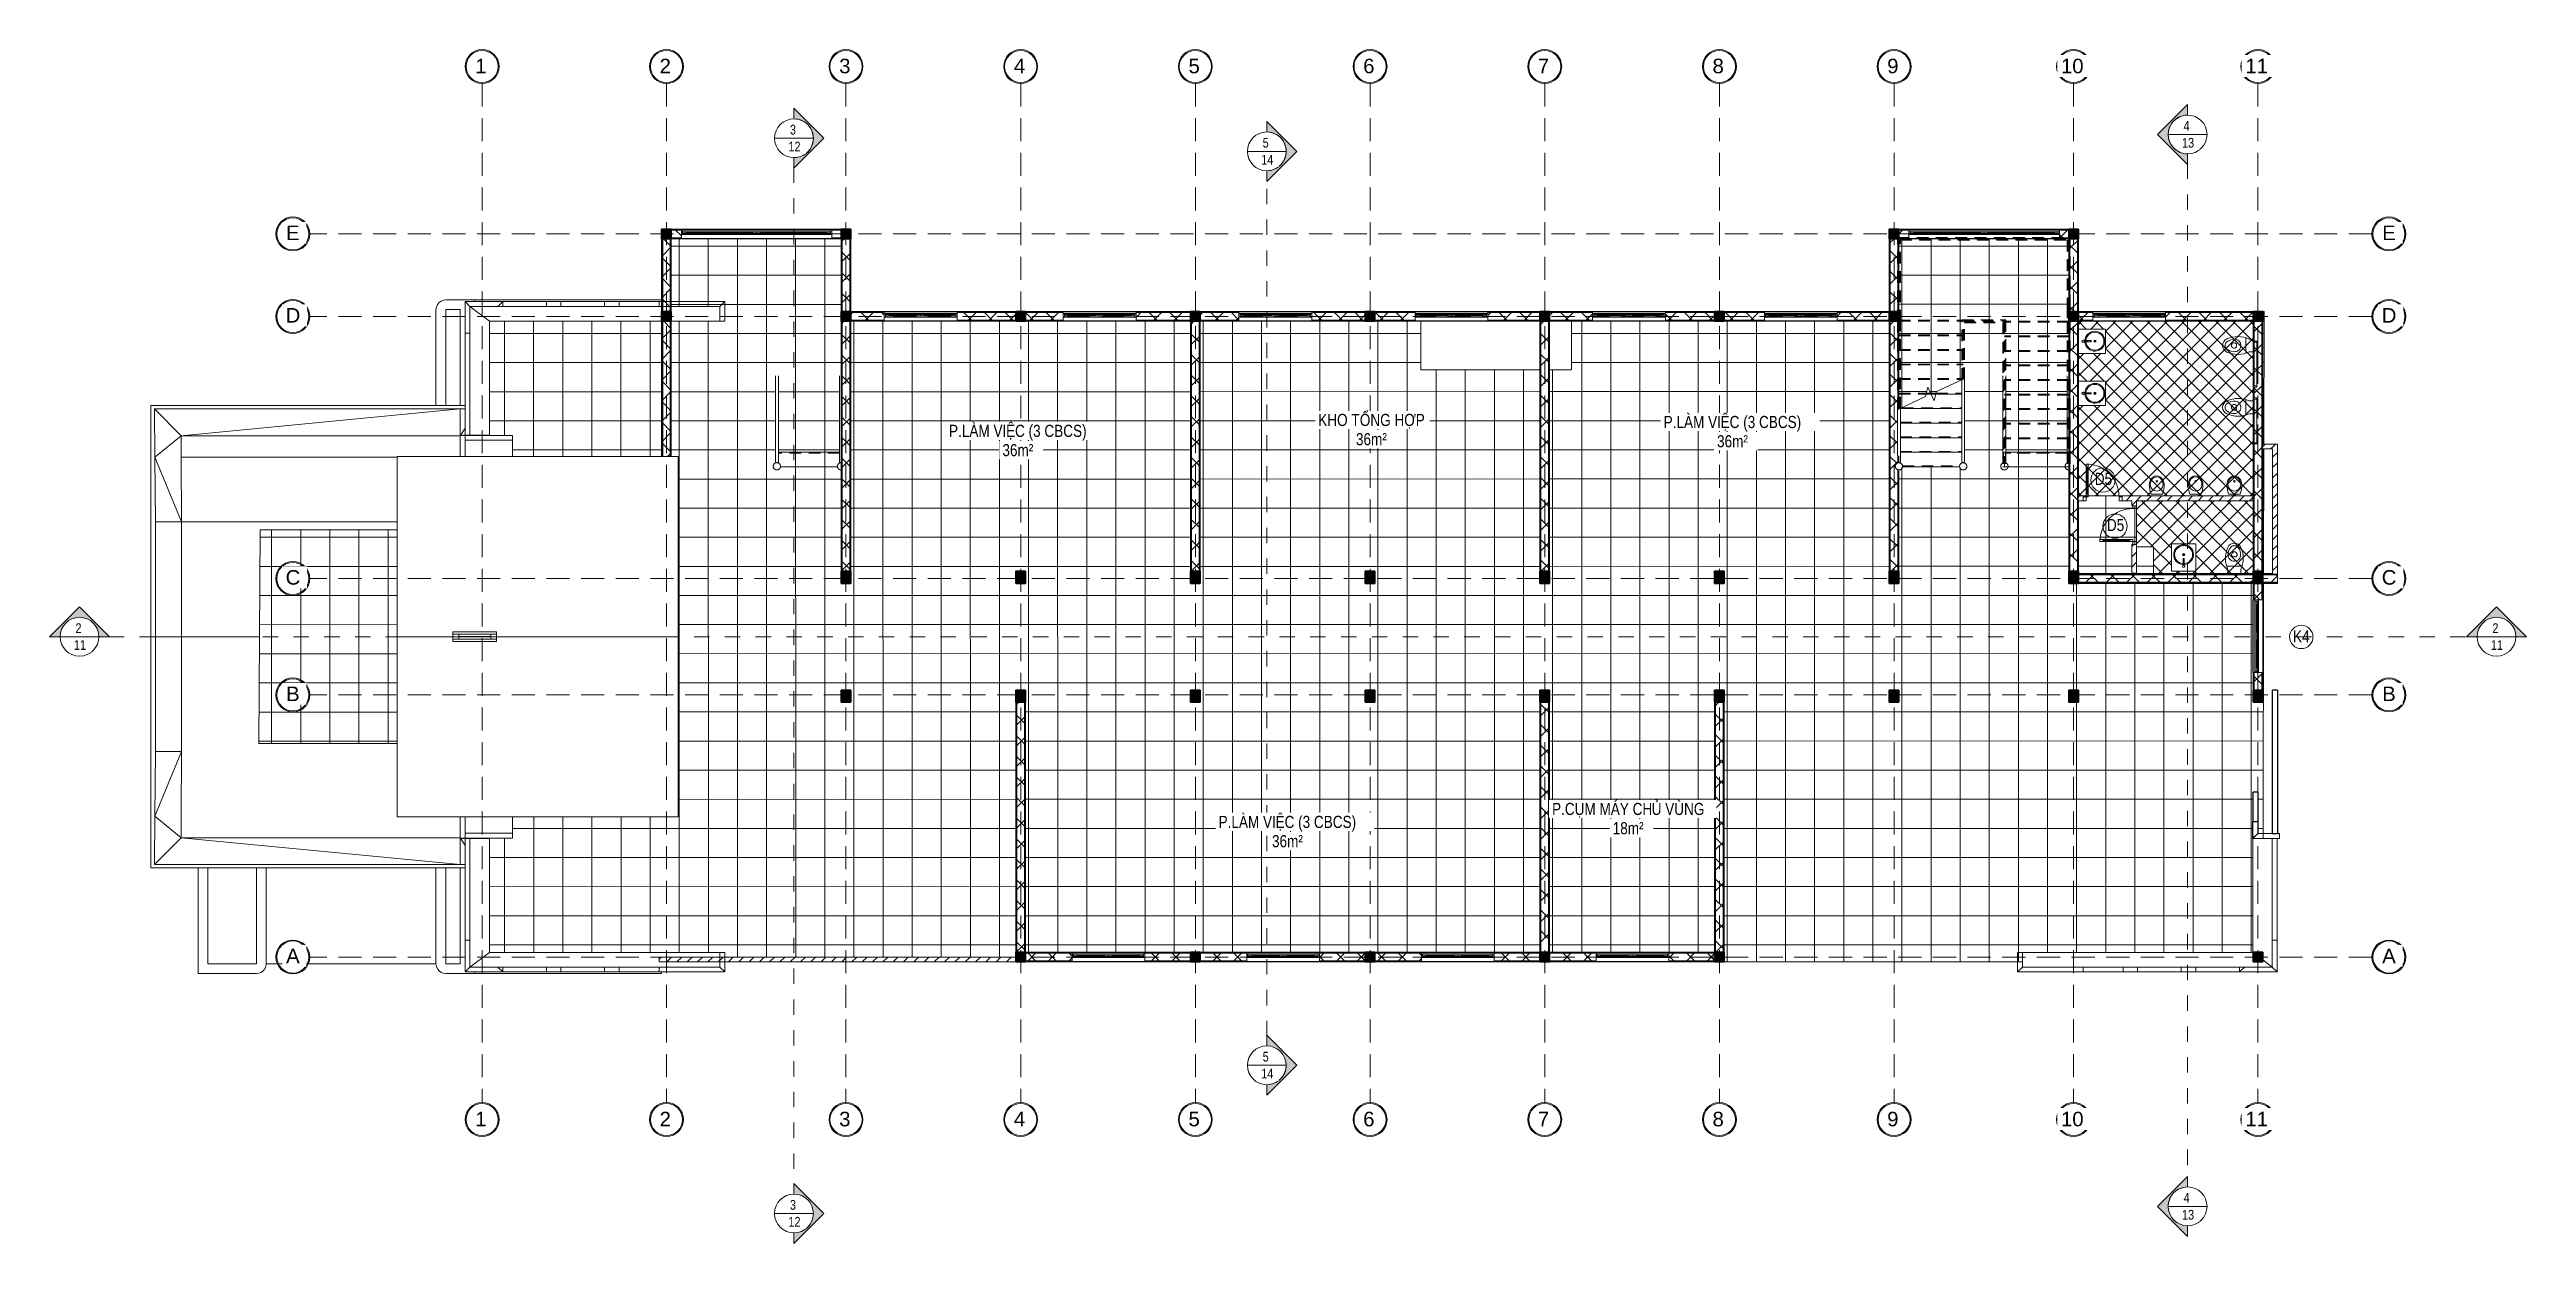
# Model space of a CAD drawing. Header units: millimetres. Extents: x -8365 to 42684, y -5903 to 18700.
import ezdxf

# ---------------------------------------------------------------- set-up
doc = ezdxf.new("R2010")
doc.units = ezdxf.units.MM
for name, pattern in [('Abgebrochen', [714.375, 476.25, -238.125]), ('Aligning Line', [635, 317.5, -317.5]), ('Hidden', [714.375, 476.25, -238.125]), ('Overhead', [396.875, 238.125, -158.75])]:
    doc.linetypes.add(name, pattern=pattern)
for name, color, linetype, lineweight in [('A-DOOR', 7, 'Continuous', 18), ('A-DOOR-IDEN', 7, 'Continuous', 9), ('A-FLOR', 7, 'Continuous', 9), ('A-FLOR-HRAL', 7, 'Continuous', 9), ('A-FLOR-HRAL-MBND', 7, 'Overhead', 9), ('A-FLOR-PATT', 7, 'Continuous', 9), ('A-GENM', 7, 'Continuous', 9), ('A-GLAZ', 7, 'Continuous', 18), ('A-GLAZ-IDEN', 7, 'Continuous', 9), ('A-WALL', 7, 'Continuous', 25), ('A-WALL-PATT', 7, 'Continuous', 18), ('G-ANNO-SYMB', 7, 'Abgebrochen', 9), ('G-ANNO-TEXT', 7, 'Continuous', 9), ('P-SANR-FIXT', 7, 'Continuous', 9), ('S-COLS', 7, 'Continuous', 25), ('S-GRID', 7, 'Continuous', 9), ('S-GRID-IDEN', 7, 'Continuous', 9), ('S-STRS', 7, 'Continuous', 18), ('S-STRS-MBND', 7, 'Overhead', 9)]:
    doc.layers.add(name, color=color, linetype=linetype, lineweight=lineweight)
doc.layers.add('G-IMPT', color=7, linetype='Continuous', lineweight=9, true_color=0xffffff)
doc.styles.add('Arial', font='arial.ttf', dxfattribs={"width": 0.8, "height": 200})
doc.styles.add('Arial_1', font='arial.ttf', dxfattribs={"height": 300})
doc.styles.add('Arial_2', font='arial.ttf', dxfattribs={"width": 0.8, "height": 250})
doc.styles.add('Arial_3', font='arial.ttf', dxfattribs={"width": 0.8, "height": 250})
pattern_1 = [(45, (0, 0), (-106.066, 106.066), [])]
pattern_2 = [(0, (0, 0), (406.4, 101.6), [33.528, -271.272, 33.528, -271.272, -1625.6]), (0, (0, 0), (406.4, 101.6), [-609.6, 33.528, -576.072, 33.528, -271.272, -711.2]), (0, (0, 0), (406.4, 101.6), [-1524, 33.528, -169.672, 33.528, -474.472]), (120, (152.4, 50.8), (-291.18818, 301.15272), [33.528, -271.272, 33.528, -271.272, -1625.6]), (120, (152.4, 50.8), (-291.18818, 301.15272), [-609.6, 33.528, -576.072, 33.528, -271.272, -711.2]), (120, (152.4, 50.8), (-291.18818, 301.15272), [-1524, 33.528, -169.672, 33.528, -474.472]), (240, (203.2, 254), (-115.21182, -402.75272), [33.528, -271.272, 33.528, -271.272, -1625.6]), (240, (203.2, 254), (-115.21182, -402.75272), [-609.6, 33.528, -576.072, 33.528, -271.272, -711.2]), (240, (203.2, 254), (-115.21182, -402.75272), [-1524, 33.528, -169.672, 33.528, -474.472])]
pattern_3 = [(45, (0, 0), (-212.132, 212.132), []), (135, (0, 0), (-212.132, -212.132), [])]

msp = doc.modelspace()

# ---------------------------------------------------------------- texts
at = {"layer": 'A-DOOR-IDEN', "char_height": 250, "width": 429.7, "attachment_point": 1, "style": 'Arial_2'}
for insert in [(33787, 9978), (34037, 9028)]:
    msp.add_mtext('D5', dxfattribs=dict(at, insert=insert))
at = {"layer": 'A-GLAZ-IDEN', "insert": (37873, 6732), "char_height": 250, "width": 410.46, "attachment_point": 1, "style": 'Arial_2'}
msp.add_mtext('K4', dxfattribs=at)

# ---------------------------------------------------------------- blocks, each defined once
blk = doc.blocks.new('CỬA 1 CÁNH EROWINDOW_có ô chết_ - D5_800x2200-2361260-04_MẶT BẰNG TẦNG 4')
at = {"layer": 'A-DOOR'}
for p, q in [((-339, 708), (-299, 708)), ((-339, 30), (-339, 708)), ((-299, 650), (-339, 650)), ((-324, 88), (-324, 650)), ((-314, 650), (-314, 88)), ((-299, 708), (-299, 650)), ((-299, 708), (-299, 30)), ((-400, -50), (-400, 30)), ((-400, 30), (-339, 30)), ((-299, 88), (-339, 88)), ((-339, 30), (-339, -50)), ((-299, 30), (-339, 30)), ((339, -50), (339, 30)), ((339, 30), (400, 30)), ((400, 30), (400, -50)), ((-339, -50), (-400, -50)), ((400, -50), (339, -50))]:
    blk.add_line(p, q, dxfattribs=at)
blk.add_circle((-339, 30), 10, dxfattribs=at)
blk.add_arc((-339, 30), 678, 0, 90, dxfattribs=at)
blk = doc.blocks.new('CUA SO 2 CANH NHOM KINH O O THOANG - S1_1500x1800-2404851-04_MẶT BẰNG TẦNG 4')
at = {"layer": 'A-GLAZ'}
for p, q in [((-725, 63), (-750, 63)), ((-725, -13), (-725, 63)), ((-649, 37.5), (-725, 37.5)), ((-725, 37.5), (-725, 12.5)), ((-725, 12.5), (-649, 12.5)), ((-649, 12.5), (-649, 37.5)), ((-76, 27.5), (-649, 27.5)), ((-649, 27.5), (-649, 22.5)), ((-649, 22.5), (-76, 22.5)), ((0, 37.5), (-76, 37.5)), ((-76, 37.5), (-76, 12.5)), ((-76, 22.5), (-76, 27.5)), ((-76, 12.5), (0, 12.5)), ((0, 12.5), (0, 37.5)), ((76, 37.5), (0, 37.5)), ((0, 37.5), (0, 12.5)), ((0, 12.5), (76, 12.5)), ((76, 12.5), (76, 37.5)), ((649, 27.5), (76, 27.5)), ((76, 27.5), (76, 22.5)), ((76, 22.5), (649, 22.5)), ((725, 37.5), (649, 37.5)), ((649, 37.5), (649, 12.5)), ((649, 22.5), (649, 27.5)), ((649, 12.5), (725, 12.5)), ((750, 63), (725, 63)), ((725, 63), (725, -13)), ((725, 12.5), (725, 37.5)), ((-750, -13), (-725, -13)), ((725, -13), (750, -13))]:
    blk.add_line(p, q, dxfattribs=at)
at = {"layer": 'A-GLAZ', "lineweight": 9}
for p, q in [((-725, 63), (725, 63)), ((-649, 37.5), (-76, 37.5)), ((-76, 12.5), (-649, 12.5)), ((76, 37.5), (649, 37.5)), ((649, 12.5), (76, 12.5)), ((725, -13), (-725, -13))]:
    blk.add_line(p, q, dxfattribs=at)
blk = doc.blocks.new('CUA SO 2 CANH NHOM KINH O O THOANG - S4_1500x1400-2404853-04_MẶT BẰNG TẦNG 4')
at = {"layer": 'A-GLAZ'}
for p, q in [((-725, 63), (-750, 63)), ((-725, -13), (-725, 63)), ((-649, 37.5), (-725, 37.5)), ((-725, 37.5), (-725, 12.5)), ((-725, 12.5), (-649, 12.5)), ((-649, 12.5), (-649, 37.5)), ((-76, 27.5), (-649, 27.5)), ((-649, 27.5), (-649, 22.5)), ((-649, 22.5), (-76, 22.5)), ((0, 37.5), (-76, 37.5)), ((-76, 37.5), (-76, 12.5)), ((-76, 22.5), (-76, 27.5)), ((-76, 12.5), (0, 12.5)), ((0, 12.5), (0, 37.5)), ((76, 37.5), (0, 37.5)), ((0, 37.5), (0, 12.5)), ((0, 12.5), (76, 12.5)), ((76, 12.5), (76, 37.5)), ((649, 27.5), (76, 27.5)), ((76, 27.5), (76, 22.5)), ((76, 22.5), (649, 22.5)), ((725, 37.5), (649, 37.5)), ((649, 37.5), (649, 12.5)), ((649, 22.5), (649, 27.5)), ((649, 12.5), (725, 12.5)), ((750, 63), (725, 63)), ((725, 63), (725, -13)), ((725, 12.5), (725, 37.5)), ((-750, -13), (-725, -13)), ((725, -13), (750, -13))]:
    blk.add_line(p, q, dxfattribs=at)
at = {"layer": 'A-GLAZ', "lineweight": 9}
for p, q in [((-725, 63), (725, 63)), ((-649, 37.5), (-76, 37.5)), ((-76, 12.5), (-649, 12.5)), ((76, 37.5), (649, 37.5)), ((649, 12.5), (76, 12.5)), ((725, -13), (-725, -13))]:
    blk.add_line(p, q, dxfattribs=at)
blk = doc.blocks.new('CUA SO2 CANH NHOM KINH CO O THOANG - 900X1900-2374971-04_MẶT BẰNG TẦNG 4')
at = {"layer": 'A-GLAZ', "lineweight": 9}
for p, q in [((-450, 100), (-475, 100)), ((-475, 100), (-475, 24)), ((-475, 24), (-450, 24)), ((-450, 24), (-450, 100)), ((450, 24), (-450, 24)), ((475, 100), (450, 100)), ((450, 100), (450, 24)), ((450, 24), (475, 24)), ((475, 24), (475, 100))]:
    blk.add_line(p, q, dxfattribs=at)
at = {"layer": 'A-GLAZ', "lineweight": 25}
for p, q in [((-374, 100), (-450, 100)), ((-450, 75), (-374, 75)), ((-374, 75), (-374, 100)), ((0, 100), (-76, 100)), ((-76, 100), (-76, 75)), ((-76, 75), (0, 75)), ((76, 100), (0, 100)), ((0, 100), (0, 75)), ((0, 75), (0, 100)), ((0, 75), (76, 75)), ((76, 75), (76, 100)), ((450, 100), (374, 100)), ((374, 100), (374, 75)), ((374, 75), (450, 75))]:
    blk.add_line(p, q, dxfattribs=at)
at = {"layer": 'A-GLAZ'}
for p, q in [((-374, 100), (-76, 100)), ((-374, 90), (-76, 90)), ((-374, 85), (-374, 90)), ((-76, 85), (-374, 85)), ((-76, 75), (-374, 75)), ((-76, 5), (-374, 5)), ((-374, 5), (-374, 0)), ((-374, 0), (-76, 0)), ((-76, 90), (-76, 85)), ((-76, 0), (-76, 5)), ((76, 100), (374, 100)), ((76, 90), (374, 90)), ((76, 85), (76, 90)), ((374, 85), (76, 85)), ((374, 75), (76, 75)), ((374, 5), (76, 5)), ((76, 5), (76, 0)), ((76, 0), (374, 0)), ((374, 90), (374, 85)), ((374, 0), (374, 5))]:
    blk.add_line(p, q, dxfattribs=at)
blk = doc.blocks.new('CUA SO 2 CANH NHOM KINH O O THOANG - K3_3100x2100-2404852-04_MẶT BẰNG TẦNG 4')
at = {"layer": 'A-GLAZ'}
for p, q in [((-1525, 63), (-1550, 63)), ((-1525, -13), (-1525, 63)), ((-1449, 37.5), (-1525, 37.5)), ((-1525, 37.5), (-1525, 12.5)), ((-1525, 12.5), (-1449, 12.5)), ((-1449, 12.5), (-1449, 37.5)), ((-76, 27.5), (-1449, 27.5)), ((-1449, 27.5), (-1449, 22.5)), ((-1449, 22.5), (-76, 22.5)), ((0, 37.5), (-76, 37.5)), ((-76, 37.5), (-76, 12.5)), ((-76, 22.5), (-76, 27.5)), ((-76, 12.5), (0, 12.5)), ((0, 12.5), (0, 37.5)), ((76, 37.5), (0, 37.5)), ((0, 37.5), (0, 12.5)), ((0, 12.5), (76, 12.5)), ((76, 12.5), (76, 37.5)), ((1449, 27.5), (76, 27.5)), ((76, 27.5), (76, 22.5)), ((76, 22.5), (1449, 22.5)), ((1525, 37.5), (1449, 37.5)), ((1449, 37.5), (1449, 12.5)), ((1449, 22.5), (1449, 27.5)), ((1449, 12.5), (1525, 12.5)), ((1550, 63), (1525, 63)), ((1525, 63), (1525, -13)), ((1525, 12.5), (1525, 37.5)), ((-1550, -13), (-1525, -13)), ((1525, -13), (1550, -13))]:
    blk.add_line(p, q, dxfattribs=at)
at = {"layer": 'A-GLAZ', "lineweight": 9}
for p, q in [((-1525, 63), (1525, 63)), ((-1449, 37.5), (-76, 37.5)), ((-76, 12.5), (-1449, 12.5)), ((76, 37.5), (1449, 37.5)), ((1449, 12.5), (76, 12.5)), ((1525, -13), (-1525, -13))]:
    blk.add_line(p, q, dxfattribs=at)
blk = doc.blocks.new('Railing - 150mm-2368385-04_MẶT BẰNG TẦNG 4')
at = {"layer": 'A-FLOR-HRAL', "flags": 128}
for points in [[(0, 75), (-3, 75), (-6, 75), (-9, 74), (-12, 74), (-15, 74), (-18, 73), (-21, 72), (-24, 71), (-26, 70), (-29, 69), (-32, 68), (-35, 67), (-37, 65), (-40, 64), (-42, 62), (-45, 60), (-47, 58), (-49, 56), (-52, 54), (-54, 52), (-56, 50), (-58, 48), (-60, 45), (-61, 43), (-63, 41), (-65, 38), (-66, 35), (-68, 33), (-69, 30), (-70, 27), (-71, 24), (-72, 22), (-73, 19), (-73, 16), (-74, 13), (-74, 10), (-75, 7), (-75, 4), (-75, 1), (-75, -2), (-75, -5), (-75, -8), (-74, -11), (-74, -14), (-73, -17), (-72, -20), (-71, -23), (-70, -26), (-69, -28), (-68, -31), (-67, -34), (-65, -37), (-64, -39), (-62, -42), (-61, -44), (-59, -47), (-57, -49), (-55, -51), (-53, -53), (-51, -55), (-48, -57), (-46, -59), (-44, -61), (-41, -63), (-39, -64), (-36, -66), (-33, -67), (-31, -68), (-28, -70), (-25, -71), (-22, -72), (-19, -72), (-16, -73), (-14, -74), (-11, -74), (-8, -75), (-5, -75), (-2, -75), (0, -75)], [(0, -75), (3, -75), (6, -75), (9, -74), (12, -74), (15, -74), (18, -73), (21, -72), (24, -71), (26, -70), (29, -69), (32, -68), (35, -67), (37, -65), (40, -64), (42, -62), (45, -60), (47, -58), (49, -56), (52, -54), (54, -52), (56, -50), (58, -48), (60, -45), (61, -43), (63, -41), (65, -38), (66, -35), (68, -33), (69, -30), (70, -27), (71, -24), (72, -22), (73, -19), (73, -16), (74, -13), (74, -10), (75, -7), (75, -4), (75, -1), (75, 2), (75, 5), (75, 8), (74, 11), (74, 14), (73, 17), (72, 20), (71, 23), (70, 26), (69, 28), (68, 31), (67, 34), (65, 37), (64, 39), (62, 42), (61, 44), (59, 47), (57, 49), (55, 51), (53, 53), (51, 55), (48, 57), (46, 59), (44, 61), (41, 63), (39, 64), (36, 66), (33, 67), (31, 68), (28, 70), (25, 71), (22, 72), (19, 72), (16, 73), (14, 74), (11, 74), (8, 75), (5, 75), (2, 75), (0, 75)]]:
    blk.add_lwpolyline(points, dxfattribs=at)
blk = doc.blocks.new('Railing - Railing-2370318-04_MẶT BẰNG TẦNG 4')
at = {"layer": 'A-FLOR-HRAL'}
for p, q in [((6595, 11975), (6595, 10400)), ((6656, 11975), (6656, 10400)), ((6595, 10400), (6595, 10181)), ((6656, 10400), (6656, 10181))]:
    blk.add_line(p, q, dxfattribs=at)
blk.add_blockref('Railing - 150mm-2368385-04_MẶT BẰNG TẦNG 4', (6625, 10112))
blk = doc.blocks.new('Railing - 150mm-V1-04_MẶT BẰNG TẦNG 4')
at = {"layer": 'A-FLOR-HRAL', "flags": 128}
blk.add_lwpolyline([(0, -75), (3, -75), (6, -75), (9, -74), (12, -74), (15, -74), (18, -73), (21, -72), (24, -71), (26, -70), (29, -69), (32, -68), (35, -67), (37, -65), (40, -64), (42, -62), (45, -60), (47, -58), (49, -56), (52, -54), (54, -52), (56, -50), (58, -48), (60, -45), (61, -43), (63, -41), (65, -38), (66, -35), (68, -33), (69, -30), (70, -27), (71, -24), (72, -22), (73, -19), (73, -16), (74, -13), (74, -10), (75, -7), (75, -4), (75, -1), (75, 2), (75, 5), (75, 8), (74, 11), (74, 14), (73, 17), (72, 20), (71, 23), (70, 26), (69, 28), (68, 31), (67, 34), (65, 37), (64, 39), (62, 42), (61, 44), (59, 47), (57, 49), (55, 51), (53, 53), (51, 55), (48, 57), (46, 59), (44, 61), (41, 63), (39, 64), (36, 66), (33, 67), (31, 68), (28, 70), (25, 71), (22, 72), (19, 72), (16, 73), (14, 74), (11, 74), (8, 75), (5, 75), (2, 75), (0, 75)], dxfattribs=at)
blk = doc.blocks.new('Railing - Railing-2370322-04_MẶT BẰNG TẦNG 4')
at = {"layer": 'A-FLOR-HRAL'}
for p, q in [((7919, 11975), (7919, 10400)), ((7919, 10400), (7919, 10181))]:
    blk.add_line(p, q, dxfattribs=at)
at = {"extrusion": (0, 0, -1), "zscale": -1}
blk.add_blockref('Railing - 150mm-V1-04_MẶT BẰNG TẦNG 4', (-7950, 10112), dxfattribs=at)
blk = doc.blocks.new('Railing - Railing-2370405-04_MẶT BẰNG TẦNG 4')
at = {"layer": 'A-FLOR-HRAL'}
for p, q in [((31895, 11975), (31895, 10400)), ((31956, 11975), (31956, 10400)), ((31895, 10400), (31895, 10181)), ((31956, 10400), (31956, 10181))]:
    blk.add_line(p, q, dxfattribs=at)
blk.add_blockref('Railing - 150mm-2368385-04_MẶT BẰNG TẦNG 4', (31925, 10112))
blk = doc.blocks.new('Railing - Railing-2370409-04_MẶT BẰNG TẦNG 4')
at = {"layer": 'A-FLOR-HRAL'}
for p, q in [((33219, 11975), (33219, 10400)), ((33219, 10400), (33219, 10181))]:
    blk.add_line(p, q, dxfattribs=at)
at = {"extrusion": (0, 0, -1), "zscale": -1}
blk.add_blockref('Railing - 150mm-V1-04_MẶT BẰNG TẦNG 4', (-33250, 10112), dxfattribs=at)
blk = doc.blocks.new('Railing - 150mm-2368054-04_MẶT BẰNG TẦNG 4')
at = {"layer": 'A-FLOR-HRAL', "flags": 128}
for points in [[(0, 75), (-3, 75), (-6, 75), (-9, 74), (-12, 74), (-15, 74), (-18, 73), (-21, 72), (-24, 71), (-26, 70), (-29, 69), (-32, 68), (-35, 67), (-37, 65), (-40, 64), (-42, 62), (-45, 60), (-47, 58), (-49, 56), (-52, 54), (-54, 52), (-56, 50), (-58, 48), (-60, 45), (-61, 43), (-63, 41), (-65, 38), (-66, 35), (-68, 33), (-69, 30), (-70, 27), (-71, 24), (-72, 22), (-73, 19), (-73, 16), (-74, 13), (-74, 10), (-75, 7), (-75, 4), (-75, 1), (-75, -2), (-75, -5), (-75, -8), (-74, -11), (-74, -14), (-73, -17), (-72, -20), (-71, -23), (-70, -26), (-69, -28), (-68, -31), (-67, -34), (-65, -37), (-64, -39), (-62, -42), (-61, -44), (-59, -47), (-57, -49), (-55, -51), (-53, -53), (-51, -55), (-48, -57), (-46, -59), (-44, -61), (-41, -63), (-39, -64), (-36, -66), (-33, -67), (-31, -68), (-28, -70), (-25, -71), (-22, -72), (-19, -72), (-16, -73), (-14, -74), (-11, -74), (-8, -75), (-5, -75), (-2, -75), (0, -75)], [(0, -75), (3, -75), (6, -75), (9, -74), (12, -74), (15, -74), (18, -73), (21, -72), (24, -71), (26, -70), (29, -69), (32, -68), (35, -67), (37, -65), (40, -64), (42, -62), (45, -60), (47, -58), (49, -56), (52, -54), (54, -52), (56, -50), (58, -48), (60, -45), (61, -43), (63, -41), (65, -38), (66, -35), (68, -33), (69, -30), (70, -27), (71, -24), (72, -22), (73, -19), (73, -16), (74, -13), (74, -10), (75, -7), (75, -4), (75, -1), (75, 2), (75, 5), (75, 8), (74, 11), (74, 14), (73, 17), (72, 20), (71, 23), (70, 26), (69, 28), (68, 31), (67, 34), (65, 37), (64, 39), (62, 42), (61, 44), (59, 47), (57, 49), (55, 51), (53, 53), (51, 55), (48, 57), (46, 59), (44, 61), (41, 63), (39, 64), (36, 66), (33, 67), (31, 68), (28, 70), (25, 71), (22, 72), (19, 72), (16, 73), (14, 74), (11, 74), (8, 75), (5, 75), (2, 75), (0, 75)]]:
    blk.add_lwpolyline(points, dxfattribs=at)
at = {"layer": 'A-FLOR-HRAL', "lineweight": 18}
for start, end in [(90, 270), (270, 90)]:
    blk.add_arc((0, 0), 74, start, end, dxfattribs=at)
blk = doc.blocks.new('Railing - Railing-2370599-04_MẶT BẰNG TẦNG 4')
at = {"layer": 'A-FLOR-HRAL'}
for p, q in [((31075, 11909), (31044, 11894)), ((31075, 11909), (31044, 11894)), ((31044, 10180), (31044, 11894)), ((31075, 11909), (31055, 11899)), ((31055, 11897), (31055, 11899)), ((31095, 11909), (31075, 11909)), ((31105, 11909), (31075, 11909)), ((31105, 11909), (31075, 11909)), ((31095, 11906), (31095, 11909)), ((31105, 10181), (31105, 11909))]:
    blk.add_line(p, q, dxfattribs=at)
at = {"layer": 'A-FLOR-HRAL-MBND'}
for p, q in [((31044, 13131), (31956, 13131)), ((31044, 13100), (31044, 13131)), ((31044, 11894), (31044, 13100)), ((31055, 13120), (31945, 13120)), ((31055, 13100), (31055, 13120)), ((31055, 11899), (31055, 13100)), ((31095, 13080), (31905, 13080)), ((31095, 11909), (31095, 13080)), ((31105, 13070), (31895, 13070)), ((31105, 11909), (31105, 13070)), ((31895, 13070), (31895, 10400)), ((31905, 13080), (31905, 10400)), ((31945, 13120), (31945, 10400)), ((31956, 13131), (31956, 10400)), ((31895, 10400), (31895, 10100)), ((31905, 10400), (31905, 10100)), ((31945, 10400), (31945, 10100)), ((31956, 10400), (31956, 10100)), ((31956, 10100), (31895, 10100)), ((31945, 10100), (31905, 10100))]:
    blk.add_line(p, q, dxfattribs=at)
at = {"rotation": 180}
blk.add_blockref('Railing - 150mm-2368054-04_MẶT BẰNG TẦNG 4', (31075, 10112), dxfattribs=at)
blk = doc.blocks.new('Railing - Railing-2370603-04_MẶT BẰNG TẦNG 4')
at = {"layer": 'A-FLOR-HRAL'}
for p, q in [((29750, 11291), (29720, 11291)), ((29750, 11291), (29720, 11291)), ((29720, 10325), (29720, 11291)), ((29781, 11306), (29750, 11291)), ((29781, 11306), (29750, 11291)), ((29781, 10180), (29781, 11306))]:
    blk.add_line(p, q, dxfattribs=at)
at = {"layer": 'A-FLOR-HRAL-MBND'}
for p, q in [((29720, 14830), (33280, 14830)), ((29720, 13100), (29720, 14830)), ((29730, 14820), (33270, 14820)), ((29730, 13100), (29730, 14820)), ((33270, 14820), (33270, 13400)), ((33280, 14830), (33280, 13400)), ((29770, 14780), (33230, 14780)), ((29770, 13100), (29770, 14780)), ((29781, 14769), (33219, 14769)), ((29781, 13100), (29781, 14769)), ((33219, 14769), (33219, 13400)), ((33230, 14780), (33230, 13400)), ((33219, 13400), (33219, 13100)), ((33230, 13400), (33230, 13100)), ((33270, 13400), (33270, 13100)), ((33280, 13400), (33280, 13100)), ((29720, 11291), (29720, 13100)), ((29730, 11294), (29730, 13100)), ((29770, 11303), (29770, 13100)), ((29781, 11306), (29781, 13100)), ((33219, 13100), (33219, 10400)), ((33230, 13100), (33230, 10400)), ((33270, 13100), (33270, 10400)), ((33280, 13100), (33280, 10400)), ((33219, 10400), (33219, 10100)), ((33230, 10400), (33230, 10100)), ((33270, 10400), (33270, 10100)), ((33280, 10400), (33280, 10100)), ((33280, 10100), (33219, 10100)), ((33270, 10100), (33230, 10100))]:
    blk.add_line(p, q, dxfattribs=at)
at = {"extrusion": (0, 0, -1), "zscale": -1, "rotation": 180}
blk.add_blockref('Railing - 150mm-2368054-04_MẶT BẰNG TẦNG 4', (-29750, 10112), dxfattribs=at)
blk = doc.blocks.new('Window_K2_Stack - Sync_3dsMax_To_Revit-2428540-04_MẶT BẰNG TẦNG 4')
at = {"layer": 'G-IMPT'}
for p, q in [((-792, 6793), (-800, 6742)), ((-800, 4764), (-800, 6742)), ((-770, 6843), (-792, 6793)), ((-737, 6885), (-770, 6843)), ((-696, 6917), (-737, 6885)), ((-649, 6935), (-696, 6917)), ((-600, 6942), (-649, 6935)), ((-600, 6942), (0, 6942)), ((-300, 6742), (-600, 6742)), ((-600, 6742), (-600, 4764)), ((-300, 4764), (-300, 6742)), ((0, 6942), (0, 6906)), ((3850, 6942), (0, 6942)), ((-300, 4764), (-6674, 4764)), ((-6674, 0), (-6674, 4764)), ((-6594, 3700), (-6603, 4694)), ((-6603, 4694), (-6052, 4142)), ((-6603, 4694), (-300, 4694)), ((-6052, 4142), (-300, 4694)), ((-200, 4764), (-300, 4764)), ((-300, 4694), (-300, 4150)), ((-300, 4694), (-200, 4694)), ((-6594, 3700), (-6052, 4142)), ((-6051, 3700), (-6052, 4142)), ((-6052, 4142), (-300, 4142)), ((-200, 4150), (-300, 4150)), ((-300, 4150), (-300, 3714)), ((-300, 4150), (774, 4150)), ((774, 4150), (-300, 4150)), ((-300, 4150), (-300, 3714)), ((-300, 4150), (-300, 3714)), ((-295, 4150), (-200, 4300)), ((-200, 4050), (-200, 4150)), ((774, 4150), (-200, 4150)), ((-200, 4150), (-200, 4050)), ((774, 4050), (774, 4150)), ((774, 4150), (774, 4050)), ((774, 3714), (774, 4150)), ((-6582, 2365), (-6594, 3700)), ((-6594, 3700), (-6047, 2365)), ((-6047, 2365), (-6051, 3700)), ((-6051, 3700), (-1600, 3700)), ((4189, 3714), (-1600, 3714)), ((-1600, 0), (-1600, 3714)), ((-200, 3714), (-200, 4050)), ((-200, 4050), (774, 4050)), ((774, 4050), (774, 3714)), ((4189, 0), (4189, 3714)), ((-6047, 2365), (-6582, 2365)), ((-6582, 0), (-6582, 2365)), ((-6047, 2365), (-1600, 2365)), ((-6047, 0), (-6047, 2365)), ((-6674, -4764), (-6674, 0)), ((-6582, -2365), (-6582, 0)), ((-6047, -2365), (-6047, 0)), ((-1600, 0), (-1600, -3714)), ((4189, -3714), (4189, 0)), ((-6594, -3700), (-6582, -2365)), ((-6047, -2365), (-6594, -3700)), ((-6582, -2365), (-6047, -2365)), ((-6051, -3700), (-6047, -2365)), ((-6603, -4694), (-6594, -3700)), ((-6052, -4142), (-6594, -3700)), ((-6052, -4142), (-6051, -3700)), ((-1600, -3714), (4189, -3714)), ((-300, -3714), (-300, -4150)), ((-300, -3714), (-300, -4150)), ((-300, -4150), (-300, -3714)), ((-200, -4050), (-200, -3714)), ((-200, -4150), (-200, -4050)), ((774, -4050), (-200, -4050)), ((-200, -4150), (-200, -4050)), ((774, -4050), (774, -3714)), ((774, -4150), (774, -3714)), ((774, -4150), (774, -4050)), ((774, -4150), (774, -4050)), ((-6603, -4694), (-6052, -4142)), ((-300, -4142), (-6052, -4142)), ((-300, -4694), (-6052, -4142)), ((-300, -4150), (-200, -4150)), ((-300, -4694), (-300, -4150)), ((-300, -4150), (774, -4150)), ((-300, -4150), (774, -4150)), ((-200, -4300), (-295, -4150)), ((-200, -4150), (774, -4150)), ((-6674, -4764), (-300, -4764)), ((-300, -4694), (-6603, -4694)), ((-5700, -4764), (-5700, -6942)), ((-5500, -6742), (-5500, -4764)), ((-4500, -4764), (-4500, -6742)), ((-4300, -6742), (-4300, -4764)), ((-800, -4764), (-800, -6742)), ((-800, -4764), (-800, -6742)), ((-600, -4764), (-600, -6742)), ((-200, -4694), (-300, -4694)), ((-300, -4764), (-200, -4764)), ((-300, -6742), (-300, -4764)), ((-4500, -6942), (-5700, -6942)), ((-4500, -6742), (-5500, -6742)), ((-4450, -6935), (-4500, -6942)), ((-4450, -6935), (-4404, -6917)), ((-4404, -6917), (-4362, -6886)), ((-4330, -6843), (-4362, -6886)), ((-4330, -6843), (-4308, -6793)), ((-4308, -6793), (-4300, -6742)), ((-4300, -6742), (-800, -6742)), ((-800, -6742), (-792, -6793)), ((-792, -6793), (-770, -6843)), ((-770, -6843), (-737, -6886)), ((-737, -6886), (-696, -6917)), ((-696, -6917), (-649, -6935)), ((-649, -6935), (-600, -6942)), ((-600, -6742), (-300, -6742)), ((0, -6942), (-600, -6942)), ((0, -6906), (0, -6942)), ((0, -6942), (3850, -6942)), ((3850, -6942), (3850, -6906))]:
    blk.add_line(p, q, dxfattribs=at)
at = {"layer": 'G-IMPT', "flags": 128}
for points in [[(-6582, 0), (-6605, 0), (-6628, 0), (-6651, 0), (-6674, 0)], [(-6047, 0), (-6181, 0), (-6315, 0), (-6448, 0), (-6582, 0)], [(-4438, 0), (-4610, 0), (-6047, 0)], [(4189, 0), (2742, 0), (1295, 0), (-153, 0), (-1600, 0)], [(-6674, 0), (-6651, 0), (-6628, 0), (-6605, 0), (-6582, 0)], [(-6582, 0), (-6448, 0), (-6315, 0), (-6181, 0), (-6047, 0)], [(-6047, 0), (-4610, 0), (-4438, 0)], [(-1600, 0), (-153, 0), (1295, 0), (2742, 0), (4189, 0)]]:
    blk.add_lwpolyline(points, dxfattribs=at)
blk = doc.blocks.new('Window_K2_Stack - Window_K2_Stack-2377845-04_MẶT BẰNG TẦNG 4')
at = {"layer": 'A-GLAZ'}
for p, q in [((-450, -100), (-450, 100)), ((-450, 100), (450, 100)), ((-450, 50), (450, 50)), ((-328.75, -50), (-328.75, 50)), ((-328.75, 5), (328.75, 5)), ((328.75, -50), (328.75, 50)), ((450, -100), (450, 100)), ((-450, -50), (450, -50)), ((-450, -100), (450, -100)), ((-328.75, -5), (328.75, -5))]:
    blk.add_line(p, q, dxfattribs=at)
blk.add_blockref('Window_K2_Stack - Sync_3dsMax_To_Revit-2428540-04_MẶT BẰNG TẦNG 4', (0, 0))
blk = doc.blocks.new('M_Concrete-Rectangular-Column - COT200X200-2391835-04_MẶT BẰNG TẦNG 4')
at = {"layer": 'S-COLS', "lineweight": 35}
blk.add_hatch(color=256, dxfattribs=at).paths.add_polyline_path([(100, -100), (100, 100), (-100, 100), (-100, -100)])
for p, q in [((100, 100), (-100, 100)), ((-100, 100), (-100, -100)), ((100, -100), (100, 100)), ((-100, -100), (100, -100))]:
    blk.add_line(p, q, dxfattribs=at)
blk = doc.blocks.new('M_Concrete-Rectangular-Column - COT200X250-2391840-04_MẶT BẰNG TẦNG 4')
at = {"layer": 'S-COLS', "lineweight": 35}
blk.add_hatch(color=256, dxfattribs=at).paths.add_polyline_path([(100, -125), (100, 125), (-100, 125), (-100, -125)])
for p, q in [((100, 125), (-100, 125)), ((-100, 125), (-100, -125)), ((100, -125), (100, 125)), ((-100, -125), (100, -125))]:
    blk.add_line(p, q, dxfattribs=at)
blk = doc.blocks.new('M_Concrete-Rectangular-Column - COT200X200-2391842-04_MẶT BẰNG TẦNG 4')
at = {"layer": 'S-COLS', "lineweight": 35}
blk.add_hatch(color=256, dxfattribs=at).paths.add_polyline_path([(100, -100), (100, 100), (-100, 100), (-100, -100)])
for p, q in [((100, 100), (-100, 100)), ((-100, 100), (-100, -100)), ((100, -100), (100, 100)), ((-100, -100), (100, -100))]:
    blk.add_line(p, q, dxfattribs=at)
blk = doc.blocks.new('xi bet 2 - 540 x 360mm-820673-04_MẶT BẰNG TẦNG 4')
at = {"layer": 'P-SANR-FIXT'}
for p, q in [((132, 0), (-132, 0)), ((-132, 0), (-132, -80)), ((132, -80), (132, 0)), ((-159, -150), (159, -150)), ((-43, -355), (-31, -343)), ((-31, -343), (31, -343)), ((31, -343), (43, -355))]:
    blk.add_line(p, q, dxfattribs=at)
for centre, radius, start, end in [((375, -313), 558, 155.3545, 203.7969), ((91, -395), 220, 170.9061, 224.3974), ((0, -380), 128, 89.9985, 170.9061), ((-8, -390), 50, 135, 197.1865), ((0, -388), 58.1, 197.1865, 342.8171), ((0, -380), 128, 42.4453, 90.0015), ((8, -390), 50, 342.8171, 45), ((-91, -395), 220, 315.6026, 9.0939), ((0, -380), 128, 9.0939, 42.4453), ((-375, -313), 558, 336.2031, 24.6455), ((1, -478), 150, 203.7969, 269.4689), ((-8, -492), 81.6, 224.3974, 275.8355), ((-1, -478), 150, 270.5311, 336.2031), ((8, -492), 81.6, 264.1645, 315.6026)]:
    blk.add_arc(centre, radius, start, end, dxfattribs=at)
blk = doc.blocks.new('tieu nam2 - tieu nam2-818435-04_MẶT BẰNG TẦNG 4')
at = {"layer": 'P-SANR-FIXT'}
blk.add_line((-117, -3), (117, -3), dxfattribs=at)
blk.add_circle((0, -268), 15, dxfattribs=at)
for centre, start, end in [((392, -195), 159.3261, 180), ((-392, -195), 360, 20.6739)]:
    blk.add_arc(centre, 545, start, end, dxfattribs=at)
for major_axis, ratio, start_param, end_param in [((0, 186), 0.819068, 1.570796, 4.712389), ((-132, 0), 0.987707, 3.141593, 6.283185), ((0, 165), 0.80303, 1.570796, 4.712389)]:
    blk.add_ellipse((0, -195), major_axis=major_axis, ratio=ratio, start_param=start_param, end_param=end_param, dxfattribs=at)
blk = doc.blocks.new('chau rua tay2 - chau rua tay2-814154-04_MẶT BẰNG TẦNG 4')
at = {"layer": 'P-SANR-FIXT'}
for p, q in [((-225, 0), (-225, -560)), ((13, -112), (13, -263)), ((13, -263), (37, -263)), ((22, -116), (22, -179)), ((22, -179), (28, -179)), ((28, -179), (28, -116)), ((37, -263), (37, -112)), ((275, -560), (275, 0)), ((-225, -560), (275, -560))]:
    blk.add_line(p, q, dxfattribs=at)
blk.add_circle((25, -340), 13.7, dxfattribs=at)
for centre, radius, start, end in [((25, -340), 205, 93.5137, 86.7305), ((25, -340), 185, 93.8341, 86.2159), ((25, -97), 25, 360, 180), ((25, -97), 25, 180, 239.8364), ((25, -340), 22, 360, 180), ((25, -340), 22, 180, 360), ((25, -97), 20, 360, 180), ((25, -97), 20, 180, 360), ((25, -340), 13.7, 0, 180), ((25, -340), 13.7, 180, 0), ((25, -97), 25, 300.1636, 360)]:
    blk.add_arc(centre, radius, start, end, dxfattribs=at)
blk = doc.blocks.new('chau rua tay2 - chau rua tay2-V2-04_MẶT BẰNG TẦNG 4')
at = {"layer": 'P-SANR-FIXT'}
for p, q in [((275, 0), (-225, 0)), ((-225, 0), (-225, -560)), ((275, -560), (275, 0)), ((13, -112), (13, -263)), ((13, -263), (37, -263)), ((22, -116), (22, -179)), ((22, -179), (28, -179)), ((28, -179), (28, -116)), ((37, -263), (37, -112)), ((-225, -560), (275, -560))]:
    blk.add_line(p, q, dxfattribs=at)
blk.add_circle((25, -340), 13.7, dxfattribs=at)
for centre, radius, start, end in [((25, -340), 205, 93.5137, 86.7305), ((25, -340), 185, 93.8341, 86.2159), ((25, -97), 25, 360, 180), ((25, -97), 25, 180, 239.8364), ((25, -340), 22, 360, 180), ((25, -340), 22, 180, 360), ((25, -97), 20, 360, 180), ((25, -97), 20, 180, 360), ((25, -340), 13.7, 0, 180), ((25, -340), 13.7, 180, 0), ((25, -97), 25, 300.1636, 360)]:
    blk.add_arc(centre, radius, start, end, dxfattribs=at)
blk = doc.blocks.new('xi bet 2 - 540 x 360mm-V3-04_MẶT BẰNG TẦNG 4')
at = {"layer": 'P-SANR-FIXT'}
for p, q in [((-132, 0), (-132, -80)), ((132, -80), (132, 0)), ((-159, -150), (159, -150)), ((-43, -355), (-31, -343)), ((-31, -343), (31, -343)), ((31, -343), (43, -355))]:
    blk.add_line(p, q, dxfattribs=at)
for centre, radius, start, end in [((375, -313), 558, 155.3545, 203.7969), ((91, -395), 220, 170.9061, 224.3974), ((0, -380), 128, 89.9985, 170.9061), ((-8, -390), 50, 135, 197.1865), ((0, -388), 58.1, 197.1865, 342.8171), ((0, -380), 128, 42.4453, 90.0015), ((8, -390), 50, 342.8171, 45), ((-91, -395), 220, 315.6026, 9.0939), ((0, -380), 128, 9.0939, 42.4453), ((-375, -313), 558, 336.2031, 24.6455), ((1, -478), 150, 203.7969, 269.4689), ((-8, -492), 81.6, 224.3974, 275.8355), ((-1, -478), 150, 270.5311, 336.2031), ((8, -492), 81.6, 264.1645, 315.6026)]:
    blk.add_arc(centre, radius, start, end, dxfattribs=at)
blk = doc.blocks.new('CUA SO 2 CANH NHOM KINH O O THOANG - K4-2413349-04_MẶT BẰNG TẦNG 4')
at = {"layer": 'A-GLAZ'}
for p, q in [((-725, 63), (-750, 63)), ((-725, -13), (-725, 63)), ((-649, 37.5), (-725, 37.5)), ((-725, 37.5), (-725, 12.5)), ((-725, 12.5), (-649, 12.5)), ((-649, 12.5), (-649, 37.5)), ((-76, 27.5), (-649, 27.5)), ((-649, 27.5), (-649, 22.5)), ((-649, 22.5), (-76, 22.5)), ((0, 37.5), (-76, 37.5)), ((-76, 37.5), (-76, 12.5)), ((-76, 22.5), (-76, 27.5)), ((-76, 12.5), (0, 12.5)), ((0, 12.5), (0, 37.5)), ((76, 37.5), (0, 37.5)), ((0, 37.5), (0, 12.5)), ((0, 12.5), (76, 12.5)), ((76, 12.5), (76, 37.5)), ((649, 27.5), (76, 27.5)), ((76, 27.5), (76, 22.5)), ((76, 22.5), (649, 22.5)), ((725, 37.5), (649, 37.5)), ((649, 37.5), (649, 12.5)), ((649, 22.5), (649, 27.5)), ((649, 12.5), (725, 12.5)), ((750, 63), (725, 63)), ((725, 63), (725, -13)), ((725, 12.5), (725, 37.5)), ((-750, -13), (-725, -13)), ((725, -13), (750, -13))]:
    blk.add_line(p, q, dxfattribs=at)
at = {"layer": 'A-GLAZ', "lineweight": 9}
for p, q in [((-725, 63), (725, 63)), ((-649, 37.5), (-76, 37.5)), ((-76, 12.5), (-649, 12.5)), ((76, 37.5), (649, 37.5)), ((649, 12.5), (76, 12.5)), ((725, -13), (-725, -13))]:
    blk.add_line(p, q, dxfattribs=at)
blk = doc.blocks.new('Test_Family - Sync_3dsMax_To_Revit-2434440-04_MẶT BẰNG TẦNG 4')
at = {"layer": 'A-GENM'}
for p, q in [((-300, -4145), (-300, -4150)), ((-300, -4150), (250, -4150)), ((-250, -4150), (-250, -6901)), ((-150, -4150), (-250, -4150)), ((-150, -6801), (-150, -4150)), ((248, -4148), (245, -4145)), ((250, -4150), (248, -4148)), ((5000, -6501), (5000, -6801)), ((5100, -6501), (5000, -6501)), ((5100, -6901), (5100, -6501)), ((-250, -6901), (-150, -6801)), ((-150, -6801), (-250, -6901)), ((-250, -6901), (3750, -6901)), ((3750, -6801), (-150, -6801)), ((3750, -6801), (3750, -6901)), ((5000, -6801), (3750, -6801)), ((3750, -6901), (3750, -6801)), ((3750, -6901), (5100, -6901)), ((5100, -6901), (5000, -6801)), ((5000, -6801), (5100, -6901))]:
    blk.add_line(p, q, dxfattribs=at)
at = {"layer": 'A-GENM', "lineweight": 25}
for p, q in [((245, -4145), (250, -4150)), ((250, -4150), (250, -4145))]:
    blk.add_line(p, q, dxfattribs=at)
at = {"layer": 'G-IMPT'}
for p, q in [((-250, -6901), (-250, -4150)), ((-250, -4150), (-150, -4150)), ((-150, -4150), (250, -4150)), ((-150, -4150), (-150, -6801)), ((250, -4150), (250, -6501)), ((-250, -6901), (-250, -6250)), ((-250, -6250), (-150, -6250)), ((250, -6501), (-150, -6801)), ((-150, -6801), (250, -6501)), ((5000, -6501), (250, -6501)), ((5000, -6595), (5000, -6501)), ((-150, -6801), (-250, -6901)), ((-150, -6801), (-250, -6901)), ((525, -6901), (-250, -6901)), ((-250, -6901), (3750, -6901)), ((5000, -6801), (-150, -6801)), ((425, -6801), (525, -6901)), ((525, -6901), (525, -6801)), ((1425, -6801), (1425, -6901)), ((1725, -6901), (1425, -6901)), ((1725, -6801), (1725, -6901)), ((2625, -6901), (2625, -6801)), ((2925, -6901), (2625, -6901)), ((2925, -6801), (2925, -6901)), ((3750, -6901), (3750, -6801)), ((5100, -6901), (3750, -6901)), ((5000, -6801), (5000, -6695)), ((5100, -6901), (5000, -6801)), ((5100, -6901), (5000, -6801)), ((5100, -6695), (5100, -6901))]:
    blk.add_line(p, q, dxfattribs=at)
blk = doc.blocks.new('Test_Family - Test_Family-2426873-04_MẶT BẰNG TẦNG 4')
blk.add_blockref('Test_Family - Sync_3dsMax_To_Revit-2434440-04_MẶT BẰNG TẦNG 4', (0, 0))
blk = doc.blocks.new('Test_Family - Sync_3dsMax_To_Revit-V4-04_MẶT BẰNG TẦNG 4')
at = {"layer": 'A-GENM'}
for p, q in [((-255, -4050), (-300, -4050)), ((-300, -4050), (-300, -4150)), ((150, -4050), (-155, -4050)), ((248, -4148), (150, -4050)), ((-300, -4150), (250, -4150)), ((-250, -4150), (-250, -6901)), ((-150, -4150), (-250, -4150)), ((-150, -6801), (-150, -4150)), ((250, -4150), (248, -4148)), ((5000, -6501), (5000, -6801)), ((5100, -6501), (5000, -6501)), ((5100, -6901), (5100, -6501)), ((-250, -6901), (-150, -6801)), ((-150, -6801), (-250, -6901)), ((-250, -6901), (3750, -6901)), ((3750, -6801), (-150, -6801)), ((3750, -6801), (3750, -6901)), ((5000, -6801), (3750, -6801)), ((3750, -6901), (3750, -6801)), ((3750, -6901), (5100, -6901)), ((5100, -6901), (5000, -6801)), ((5000, -6801), (5100, -6901))]:
    blk.add_line(p, q, dxfattribs=at)
at = {"layer": 'A-GENM', "lineweight": 25}
for p, q in [((150, -3800), (150, -4050)), ((150, -4050), (250, -4150)), ((250, -3800), (245, -3800)), ((250, -4150), (250, -3800))]:
    blk.add_line(p, q, dxfattribs=at)
at = {"layer": 'G-IMPT'}
for p, q in [((-300, -4050), (-255, -4050)), ((-300, -4150), (-300, -4050)), ((-155, -4050), (40, -4050)), ((-250, -4150), (-300, -4150)), ((-250, -6901), (-250, -4150)), ((-250, -4150), (-150, -4150)), ((-150, -4150), (250, -4150)), ((-150, -4150), (-150, -6801)), ((250, -4150), (250, -6501)), ((-250, -6901), (-250, -6250)), ((-250, -6250), (-150, -6250)), ((250, -6501), (245, -6505)), ((245, -6505), (250, -6501)), ((5000, -6501), (250, -6501)), ((5000, -6801), (5000, -6501)), ((-150, -6801), (-250, -6901)), ((-150, -6801), (-250, -6901)), ((525, -6901), (-250, -6901)), ((-250, -6901), (3750, -6901)), ((45, -6655), (-150, -6801)), ((-150, -6801), (45, -6655)), ((5000, -6801), (-150, -6801)), ((425, -6801), (525, -6901)), ((525, -6901), (525, -6801)), ((1425, -6801), (1425, -6901)), ((1725, -6901), (1425, -6901)), ((1725, -6801), (1725, -6901)), ((2625, -6901), (2625, -6801)), ((2925, -6901), (2625, -6901)), ((2925, -6801), (2925, -6901)), ((3750, -6901), (3750, -6801)), ((5100, -6901), (3750, -6901)), ((5100, -6901), (5000, -6801)), ((5100, -6901), (5000, -6801)), ((5100, -6694), (5100, -6901))]:
    blk.add_line(p, q, dxfattribs=at)
blk = doc.blocks.new('Test_Family - Test_Family-2434445-04_MẶT BẰNG TẦNG 4')
at = {"extrusion": (0, 0, -1), "zscale": -1, "rotation": 180}
blk.add_blockref('Test_Family - Sync_3dsMax_To_Revit-V4-04_MẶT BẰNG TẦNG 4', (0, 0), dxfattribs=at)
blk = doc.blocks.new('Test_Family - Sync_3dsMax_To_Revit-V5-04_MẶT BẰNG TẦNG 4')
at = {"layer": 'A-GENM'}
for p, q in [((-300, -4145), (-300, -4150)), ((-300, -4150), (250, -4150)), ((-250, -4150), (-250, -6901)), ((-150, -4150), (-250, -4150)), ((-150, -6801), (-150, -4150)), ((248, -4148), (245, -4145)), ((250, -4150), (248, -4148)), ((5000, -6501), (5000, -6801)), ((5100, -6501), (5000, -6501)), ((5100, -6901), (5100, -6501)), ((-250, -6901), (-150, -6801)), ((-150, -6801), (-250, -6901)), ((-250, -6901), (3750, -6901)), ((3750, -6801), (-150, -6801)), ((3750, -6801), (3750, -6901)), ((5000, -6801), (3750, -6801)), ((3750, -6901), (3750, -6801)), ((3750, -6901), (5100, -6901)), ((5100, -6901), (5000, -6801)), ((5000, -6801), (5100, -6901))]:
    blk.add_line(p, q, dxfattribs=at)
at = {"layer": 'A-GENM', "lineweight": 25}
for p, q in [((245, -4145), (250, -4150)), ((250, -4150), (250, -4145))]:
    blk.add_line(p, q, dxfattribs=at)
at = {"layer": 'G-IMPT'}
for p, q in [((-250, -6901), (-250, -4150)), ((-250, -4150), (-150, -4150)), ((-150, -4150), (250, -4150)), ((-150, -4150), (-150, -6801)), ((250, -4150), (250, -6501)), ((-250, -6901), (-250, -6250)), ((-250, -6250), (-150, -6250)), ((250, -6501), (-150, -6801)), ((-150, -6801), (250, -6501)), ((3800, -6501), (250, -6501)), ((5000, -6501), (4000, -6501)), ((5000, -6801), (5000, -6501)), ((-150, -6801), (-250, -6901)), ((-150, -6801), (-250, -6901)), ((525, -6901), (-250, -6901)), ((-250, -6901), (3750, -6901)), ((3800, -6801), (-150, -6801)), ((425, -6801), (525, -6901)), ((525, -6901), (525, -6802)), ((1425, -6802), (1425, -6901)), ((1725, -6901), (1425, -6901)), ((1725, -6802), (1725, -6901)), ((2625, -6901), (2625, -6802)), ((2925, -6901), (2625, -6901)), ((2925, -6802), (2925, -6901)), ((3750, -6901), (3750, -6801)), ((3800, -6901), (3750, -6901)), ((5000, -6801), (4000, -6801))]:
    blk.add_line(p, q, dxfattribs=at)
blk = doc.blocks.new('Test_Family - Test_Family-V6-04_MẶT BẰNG TẦNG 4')
at = {"extrusion": (0, 0, -1), "zscale": -1, "rotation": 180}
blk.add_blockref('Test_Family - Sync_3dsMax_To_Revit-V5-04_MẶT BẰNG TẦNG 4', (0, 0), dxfattribs=at)
blk = doc.blocks.new('Section - CAT DUNG-122916-04_MẶT BẰNG TẦNG 4')
at = {"layer": 'G-ANNO-SYMB', "linetype": 'Continuous'}
h = blk.add_hatch(color=256, dxfattribs=at)
edge = h.paths.add_edge_path()
edge.add_line((0.18, 0), (-2, 0))
edge.add_arc((-6, 0), 4, 0, 90)
edge.add_arc((-6, 0), 4, 90, 180)
edge.add_line((-10, 0), (-12.18, 0))
edge.add_line((-12.18, 0), (-6, 6.18))
edge.add_line((-6, 6.18), (0.18, 0))
for p, q in [((-6, 6.18), (-12.18, 0)), ((0.18, 0), (-6, 6.18)), ((-12.18, 0), (-10, 0)), ((-2, 0), (0.18, 0))]:
    blk.add_line(p, q, dxfattribs=at)
for start, end in [(360, 180), (90, 180), (180, 360), (0, 90)]:
    blk.add_arc((-6, 0), 4, start, end, dxfattribs=at)
blk = doc.blocks.new('Grid - TRUC  D1-102336-04_MẶT BẰNG TẦNG 4')
at = {"layer": 'S-GRID-IDEN'}
for radius in [3.5, 3.3]:
    blk.add_circle((0, 0), radius, dxfattribs=at)
blk = doc.blocks.new('KÝ HIEU CUA ĐI - KÝ HIEU CUA ĐI-1233-04_MẶT BẰNG TẦNG 4')
at = {"layer": 'A-DOOR-IDEN'}
blk.add_circle((0.06, -0.21), 2.5, dxfattribs=at)
blk = doc.blocks.new('KÝ HIỆU CỬA SỔ - KÝ HIỆU CỬA SỔ-146125-04_MẶT BẰNG TẦNG 4')
at = {"layer": 'A-GLAZ-IDEN'}
blk.add_circle((-0.07, -0.07), 2.41, dxfattribs=at)

# ---------------------------------------------------------------- hatches: boundary and pattern name
at = {"layer": 'A-FLOR-PATT'}
h = msp.add_hatch(dxfattribs=at)
h.set_pattern_fill('FP_6', color=256, style=0, pattern_type=2)
h.set_pattern_definition([(0.0043, (16612.5, 7449.6), (-0.045, 600), []), (90.004, (16612.5, 7449.6), (-600, -0.042), [])])
h.paths.add_polyline_path([(1174, 2450), (1174, 2450), (1174, 2250)])
h.paths.add_polyline_path([(700, 2445), (695, 2450), (450, 2450), (450, 2445), (677, 2445)])
h.paths.add_polyline_path([(26150, -99), (32295, -98), (32295, 94), (37045, 94), (37045, 2445), (37255, 2445), (37265, 7700), (37250, 7700), (37250, 5250), (37050, 5250), (37050, 7700), (33250, 7700), (33250, 10038), (33230, 10041), (33218, 10045), (33204, 10054), (33199, 10058), (33190, 10068), (33180, 10088), (33176, 10099), (33175, 10118), (33179, 10136), (33185, 10150), (33195, 10163), (33205, 10173), (33219, 10182), (33219, 11974), (33250, 11974), (33250, 14800), (29750, 14800), (29750, 11298), (29781, 11306), (30299, 11547), (30346, 11742), (30479, 11458), (30526, 11653), (31075, 11909), (31075, 11904), (31095, 11909), (31095, 11906), (31105, 11909), (31105, 10181), (31123, 10168), (31136, 10155), (31144, 10141), (31148, 10122), (31149, 10103), (31143, 10084), (31134, 10067), (31119, 10053), (31103, 10044), (31090, 10039), (31075, 10038), (31054, 10041), (31044, 10044), (31026, 10057), (31014, 10070), (31005, 10084), (31001, 10100), (29823, 10100), (29820, 10084), (29809, 10067), (29795, 10053), (29779, 10043), (29766, 10040), (29750, 10038), (29750, 7700), (29550, 7700), (29550, 13100), (23000, 13100), (23000, 12100), (22550, 12100), (22550, 7700), (22350, 7700), (22350, 12100), (19900, 12100), (19900, 13100), (15350, 13100), (15350, 7700), (15150, 7700), (15150, 13100), (8150, 13100), (8150, 7700), (7950, 7700), (7950, 10038), (7930, 10041), (7918, 10045), (7907, 10052), (7899, 10058), (7890, 10068), (7880, 10088), (7876, 10100), (7875, 10118), (7879, 10136), (7885, 10150), (7895, 10163), (7905, 10173), (7919, 10182), (7919, 11974), (7950, 11974), (7950, 14800), (4450, 14800), (4450, 13406), (5450, 13406), (5450, 13106), (4450, 13106), (4450, 10314), (4589, 10314), (4589, 6600), (4589, 6600), (4589, 2885), (1174, 2885), (1174, 2450), (700, 2450), (700, 500), (700, 94), (5450, 94), (5450, 0), (11550, 0), (11550, 5500), (11750, 5500), (11750, 100), (22350, 100), (22350, 5500), (22550, 5500), (22550, 100), (25950, 100), (25950, 5500), (26150, 5500), (26150, -85)])
h.paths.add_polyline_path([(37045, 2445), (37045, 2795), (37050, 2795), (37050, 3400), (37150, 3400), (37150, 2795), (37145, 2795), (37145, 2545), (37069, 2469)])
h.paths.add_polyline_path([(100, 6600), (100, 6600), (81, 6600)])
h.paths.add_polyline_path([(-3970, 4400), (-1200, 4400), (-1200, 6600), (-1200, 6600), (-1200, 8800), (-4026, 8800), (-4050, 4400)])
h.paths.add_polyline_path([(29750, 5250), (29550, 5250), (29550, 5500), (29750, 5500)])
h.paths.add_polyline_path([(18950, 5250), (18750, 5250), (18750, 5500), (18950, 5500), (18950, 5400)])
h.paths.add_polyline_path([(33250, 5250), (33250, 5500), (33450, 5500), (33450, 5250)])
h.paths.add_polyline_path([(8150, 5250), (7950, 5250), (7950, 5500), (8150, 5500)])
h.paths.add_polyline_path([(15150, 5250), (15150, 5500), (15350, 5500), (15350, 5250)])
h.paths.add_polyline_path([(11750, 7700), (11550, 7700), (11550, 7950), (11750, 7950)])
h.paths.add_polyline_path([(18950, 7700), (18750, 7700), (18750, 7950), (18950, 7950)])
h.paths.add_polyline_path([(25950, 7700), (25950, 7950), (26150, 7950), (26150, 7700)])
h.paths.add_polyline_path([(34550, 7900), (34550, 8500), (34650, 8500), (34650, 9300), (34550, 9300), (34550, 9400), (34350, 9400), (34350, 9500), (37050, 9500), (37050, 9502), (33450, 9502), (33451, 9500), (33550, 9500), (33550, 9400), (33450, 9400), (33450, 7900), (34157, 7900)])
h.paths.add_polyline_path([(35111, 7900), (37050, 7900), (37050, 7903), (35000, 7903), (35000, 8452), (34650, 8452), (34650, 7900), (35001, 7900)])
h.paths.add_polyline_path([(37250, 7900), (37265, 7900), (37270, 10470), (37250, 10470), (37250, 7938)])
h.paths.add_polyline_path([(6625, 10038), (6604, 10041), (6589, 10047), (6578, 10055), (6567, 10066), (6558, 10081), (6553, 10094), (6551, 10113), (6553, 10130), (6559, 10146), (6570, 10162), (6580, 10171), (6595, 10181), (6595, 11974), (6656, 11974), (6657, 10180), (6673, 10170), (6683, 10159), (6693, 10144), (6698, 10131), (6700, 10113), (6698, 10095), (6691, 10079), (6681, 10063), (6674, 10056), (6656, 10044), (6641, 10039), (6634, 10039)])
h.paths.add_polyline_path([(31925, 10038), (31904, 10041), (31889, 10047), (31878, 10055), (31867, 10066), (31858, 10081), (31853, 10094), (31851, 10113), (31853, 10130), (31859, 10146), (31870, 10162), (31880, 10171), (31895, 10181), (31895, 11974), (31956, 11974), (31957, 10180), (31973, 10170), (31983, 10159), (31993, 10144), (31998, 10131), (32000, 10113), (31998, 10095), (31991, 10079), (31981, 10063), (31974, 10056), (31956, 10044), (31941, 10039)])
h.paths.add_polyline_path([(4250, 10314), (4250, 13106), (700, 13106), (700, 10750), (1174, 10750), (1174, 10314), (4132, 10314)])
h.paths.add_polyline_path([(37270, 10570), (37275, 13300), (37250, 13300), (37250, 10570)])
h.paths.add_polyline_path([(600, 10750), (695, 10750), (700, 10755), (450, 10755), (450, 10750), (557, 10750)])
h.paths.add_polyline_path([(18950, 13300), (29550, 13301), (29550, 13301), (8150, 13302), (8150, 13300), (18750, 13300)])
h.paths.add_polyline_path([(4250, 13406), (4250, 15000), (4250, 15000), (4250, 13406)])
h = msp.add_hatch(dxfattribs=at)
h.set_pattern_fill('FP_4', color=256, style=0, pattern_type=2)
h.set_pattern_definition([(225, (35250, 11301.3), (176.777, -176.777), []), (315, (35250, 11301.3), (176.777, 176.777), [])])
h.paths.add_polyline_path([(33450, 9502), (37050, 9502), (37050, 13100), (33450, 13100), (33450, 12939), (34010, 12939), (34010, 12439), (33450, 12439), (33450, 11866), (34010, 11866), (34010, 11366), (33450, 11366), (33450, 9688)])
h = msp.add_hatch(dxfattribs=at)
h.set_pattern_fill('FP_5', color=256, style=0, pattern_type=2)
h.set_pattern_definition([(45, (35850, 8652.17), (-176.777, 176.777), []), (135, (35850, 8652.17), (-176.777, -176.777), [])])
h.paths.add_polyline_path([(35000, 7903), (37050, 7903), (37050, 9400), (34650, 9400), (34650, 8452), (35000, 8452)])
h.paths.add_polyline_path([(35587, 7952), (35368, 7952), (35368, 8512), (35868, 8512), (35868, 7952), (35706, 7952)])
at = {"layer": 'A-WALL-PATT', "lineweight": 9}
h = msp.add_hatch(dxfattribs=at)
h.set_pattern_fill('FP_3', color=256, style=0, pattern_type=2)
h.set_pattern_definition(pattern_3)
h.paths.add_polyline_path([(4658, 14815), (4658, 14985), (4450, 14985), (4450, 14815)])
h.paths.add_polyline_path([(7758, 14815), (7950, 14815), (7950, 14985), (7758, 14985), (7758, 14900)])
h = msp.add_hatch(dxfattribs=at)
h.set_pattern_fill('FP_2', color=256, style=0, pattern_type=2)
h.set_pattern_definition(pattern_2)
h.paths.add_polyline_path([(7950, 14800), (7950, 14815), (7758, 14815), (7758, 14800)])
h.paths.add_polyline_path([(4658, 14800), (4658, 14815), (4450, 14815), (4450, 14800)])
h = msp.add_hatch(dxfattribs=at)
h.set_pattern_fill('FP_2', color=256, style=0, pattern_type=2)
h.set_pattern_definition(pattern_2)
h.paths.add_polyline_path([(33058, 14985), (33250, 14985), (33250, 15000), (33058, 15000)])
h.paths.add_polyline_path([(29958, 14985), (29958, 15000), (29750, 15000), (29750, 14985)])
h = msp.add_hatch(dxfattribs=at)
h.set_pattern_fill('FP_3', color=256, style=0, pattern_type=2)
h.set_pattern_definition(pattern_3)
h.paths.add_polyline_path([(29958, 14815), (29958, 14985), (29750, 14985), (29750, 14815)])
h.paths.add_polyline_path([(33058, 14815), (33250, 14815), (33250, 14985), (33058, 14985), (33058, 14900)])
h = msp.add_hatch(dxfattribs=at)
h.set_pattern_fill('FP_2', color=256, style=0, pattern_type=2)
h.set_pattern_definition(pattern_2)
h.paths.add_polyline_path([(29750, 14800), (29958, 14800), (29958, 14815), (29750, 14815)])
h.paths.add_polyline_path([(33250, 14800), (33250, 14815), (33058, 14815), (33058, 14800)])
h = msp.add_hatch(dxfattribs=at)
h.set_pattern_fill('FP_2', color=256, style=0, pattern_type=2)
h.set_pattern_definition(pattern_2)
h.paths.add_polyline_path([(4265, 10314), (4265, 13100), (4250, 13100), (4250, 10314), (4255, 10314)])
h.paths.add_polyline_path([(4251, 13300), (4265, 13300), (4265, 14800), (4250, 14800), (4250, 13300)])
h = msp.add_hatch(dxfattribs=at)
h.set_pattern_fill('FP_3', color=256, style=0, pattern_type=2)
h.set_pattern_definition(pattern_3)
h.paths.add_polyline_path([(4435, 10314), (4435, 13100), (4265, 13100), (4265, 10314), (4370, 10314)])
h.paths.add_polyline_path([(4398, 13300), (4435, 13300), (4435, 14800), (4265, 14800), (4265, 13300), (4370, 13300)])
h = msp.add_hatch(dxfattribs=at)
h.set_pattern_fill('FP_2', color=256, style=0, pattern_type=2)
h.set_pattern_definition(pattern_2)
h.paths.add_polyline_path([(4450, 10314), (4450, 13100), (4435, 13100), (4435, 10314), (4440, 10314)])
h.paths.add_polyline_path([(4450, 13300), (4450, 14800), (4435, 14800), (4435, 13300), (4447, 13300)])
h = msp.add_hatch(dxfattribs=at)
h.set_pattern_fill('FP_2', color=256, style=0, pattern_type=2)
h.set_pattern_definition(pattern_2)
h.paths.add_polyline_path([(7965, 7950), (7965, 7950), (7965, 13100), (7950, 13100), (7950, 7950)])
h.paths.add_polyline_path([(7950, 13300), (7965, 13300), (7965, 14800), (7950, 14800), (7950, 14501)])
h = msp.add_hatch(dxfattribs=at)
h.set_pattern_fill('FP_3', color=256, style=0, pattern_type=2)
h.set_pattern_definition(pattern_3)
h.paths.add_polyline_path([(8135, 7950), (8135, 13100), (7965, 13100), (7965, 7950), (7970, 7950)])
h.paths.add_polyline_path([(8135, 13300), (8135, 14800), (7965, 14800), (7965, 13300), (8133, 13300)])
h = msp.add_hatch(dxfattribs=at)
h.set_pattern_fill('FP_2', color=256, style=0, pattern_type=2)
h.set_pattern_definition(pattern_2)
h.paths.add_polyline_path([(8150, 7950), (8150, 13100), (8135, 13100), (8135, 7950)])
h.paths.add_polyline_path([(8150, 13300), (8150, 14800), (8135, 14800), (8135, 13300)])
h = msp.add_hatch(dxfattribs=at)
h.set_pattern_fill('FP_2', color=256, style=0, pattern_type=2)
h.set_pattern_definition(pattern_2)
h.paths.add_polyline_path([(29565, 7950), (29565, 7950), (29565, 13100), (29550, 13100), (29550, 7950)])
h.paths.add_polyline_path([(29550, 13300), (29565, 13300), (29565, 14800), (29550, 14800), (29550, 14501)])
h = msp.add_hatch(dxfattribs=at)
h.set_pattern_fill('FP_3', color=256, style=0, pattern_type=2)
h.set_pattern_definition(pattern_3)
h.paths.add_polyline_path([(29730, 7950), (29735, 7950), (29735, 10039), (29705, 10053), (29691, 10067), (29682, 10084), (29676, 10103), (29677, 10122), (29681, 10141), (29691, 10158), (29705, 10172), (29728, 10184), (29735, 10187), (29735, 10326), (29720, 10326), (29720, 11291), (29735, 11295), (29735, 13100), (29565, 13100), (29565, 7950)])
h.paths.add_polyline_path([(29735, 13300), (29735, 14800), (29565, 14800), (29565, 13300), (29584, 13300)])
h = msp.add_hatch(dxfattribs=at)
h.set_pattern_fill('FP_2', color=256, style=0, pattern_type=2)
h.set_pattern_definition(pattern_2)
h.paths.add_polyline_path([(29750, 7950), (29749, 10039), (29735, 10038), (29735, 7950)])
h.paths.add_polyline_path([(29735, 10185), (29750, 10187), (29749, 10326), (29735, 10326), (29735, 10187)])
h.paths.add_polyline_path([(29735, 11295), (29750, 11298), (29750, 13100), (29735, 13100), (29735, 11301)])
h.paths.add_polyline_path([(29735, 13300), (29750, 13300), (29750, 14800), (29735, 14800), (29735, 14501)])
h = msp.add_hatch(dxfattribs=at)
h.set_pattern_fill('FP_2', color=256, style=0, pattern_type=2)
h.set_pattern_definition(pattern_2)
h.paths.add_polyline_path([(33265, 7950), (33265, 7950), (33265, 13100), (33250, 13100), (33250, 7950)])
h.paths.add_polyline_path([(33253, 13300), (33265, 13300), (33265, 14800), (33250, 14800), (33250, 13300)])
h = msp.add_hatch(dxfattribs=at)
h.set_pattern_fill('FP_3', color=256, style=0, pattern_type=2)
h.set_pattern_definition(pattern_3)
h.paths.add_polyline_path([(33287, 7950), (33435, 7950), (33435, 13100), (33265, 13100), (33265, 7950)])
h.paths.add_polyline_path([(33435, 13300), (33435, 14800), (33265, 14800), (33265, 13300), (33433, 13300)])
h = msp.add_hatch(dxfattribs=at)
h.set_pattern_fill('FP_2', color=256, style=0, pattern_type=2)
h.set_pattern_definition(pattern_2)
h.paths.add_polyline_path([(33450, 7950), (33450, 9400), (33435, 9400), (33436, 7950)])
h.paths.add_polyline_path([(33435, 9500), (33450, 9500), (33450, 13100), (33435, 13100), (33435, 9688)])
h.paths.add_polyline_path([(33435, 13300), (33450, 13300), (33450, 14800), (33435, 14800), (33435, 13625)])
h = msp.add_hatch(dxfattribs=at)
h.set_pattern_fill('FP_2', color=256, style=0, pattern_type=2)
h.set_pattern_definition(pattern_2)
h.paths.add_polyline_path([(8150, 13285), (8838, 13285), (8838, 13300), (8150, 13300)])
h.paths.add_polyline_path([(29550, 13285), (29550, 13300), (28478, 13300), (28478, 13285)])
h.paths.add_polyline_path([(12528, 13285), (12528, 13300), (11750, 13300), (11750, 13285)])
h.paths.add_polyline_path([(18750, 13285), (18750, 13300), (17648, 13300), (17648, 13285)])
h.paths.add_polyline_path([(24938, 13285), (25950, 13285), (25950, 13300), (24938, 13300)])
h.paths.add_polyline_path([(11550, 13285), (11550, 13300), (10338, 13300), (10338, 13285)])
h.paths.add_polyline_path([(19778, 13285), (19778, 13300), (18950, 13300), (18950, 13285)])
h.paths.add_polyline_path([(26150, 13285), (26978, 13285), (26978, 13300), (26150, 13300), (26150, 13294)])
h.paths.add_polyline_path([(22719, 13285), (23438, 13285), (23438, 13300), (22550, 13300), (22550, 13285)])
h.paths.add_polyline_path([(15150, 13285), (15150, 13300), (14028, 13300), (14028, 13285), (15094, 13285)])
h.paths.add_polyline_path([(21278, 13285), (22350, 13285), (22350, 13300), (21278, 13300)])
h.paths.add_polyline_path([(15350, 13285), (16148, 13285), (16148, 13300), (15350, 13300), (15350, 13294)])
h = msp.add_hatch(dxfattribs=at)
h.set_pattern_fill('FP_3', color=256, style=0, pattern_type=2)
h.set_pattern_definition(pattern_3)
h.paths.add_polyline_path([(8150, 13115), (8838, 13115), (8838, 13285), (8150, 13285)])
h.paths.add_polyline_path([(29550, 13115), (29550, 13285), (28478, 13285), (28478, 13115)])
h.paths.add_polyline_path([(15350, 13115), (16148, 13115), (16148, 13285), (15350, 13285), (15350, 13117)])
h.paths.add_polyline_path([(11750, 13115), (12528, 13115), (12528, 13285), (11750, 13285), (11750, 13145)])
h.paths.add_polyline_path([(10338, 13115), (11550, 13115), (11550, 13285), (10338, 13285), (10338, 13200)])
h.paths.add_polyline_path([(19778, 13115), (19778, 13285), (18950, 13285), (18950, 13115)])
h.paths.add_polyline_path([(18750, 13115), (18750, 13285), (17648, 13285), (17648, 13115)])
h.paths.add_polyline_path([(15094, 13115), (15150, 13115), (15150, 13285), (14028, 13285), (14028, 13115)])
h.paths.add_polyline_path([(24938, 13115), (25950, 13115), (25950, 13285), (24938, 13285), (24938, 13200)])
h.paths.add_polyline_path([(26150, 13115), (26978, 13115), (26978, 13285), (26150, 13285), (26150, 13165)])
h.paths.add_polyline_path([(21278, 13115), (22350, 13115), (22350, 13285), (21278, 13285), (21278, 13200)])
h.paths.add_polyline_path([(23438, 13115), (23438, 13285), (22550, 13285), (22550, 13115), (22719, 13115)])
h = msp.add_hatch(dxfattribs=at)
h.set_pattern_fill('FP_2', color=256, style=0, pattern_type=2)
h.set_pattern_definition(pattern_2)
h.paths.add_polyline_path([(37050, 13285), (37050, 13300), (35248, 13300), (35248, 13285), (36064, 13285)])
h.paths.add_polyline_path([(33681, 13285), (33748, 13285), (33748, 13300), (33450, 13300), (33450, 13285)])
h = msp.add_hatch(dxfattribs=at)
h.set_pattern_fill('FP_3', color=256, style=0, pattern_type=2)
h.set_pattern_definition(pattern_3)
h.paths.add_polyline_path([(36064, 13115), (37050, 13115), (37050, 13285), (35248, 13285), (35248, 13115)])
h.paths.add_polyline_path([(33681, 13115), (33748, 13115), (33748, 13285), (33450, 13285), (33450, 13115)])
h = msp.add_hatch(dxfattribs=at)
h.set_pattern_fill('FP_2', color=256, style=0, pattern_type=2)
h.set_pattern_definition(pattern_2)
h.paths.add_polyline_path([(8150, 13100), (8838, 13100), (8838, 13115), (8150, 13115)])
h.paths.add_polyline_path([(29550, 13100), (29550, 13115), (28478, 13115), (28478, 13100)])
h.paths.add_polyline_path([(25950, 13100), (25950, 13115), (24938, 13115), (24938, 13100)])
h.paths.add_polyline_path([(18950, 13100), (19778, 13100), (19778, 13115), (18950, 13115), (18950, 13109)])
h.paths.add_polyline_path([(26150, 13100), (26978, 13100), (26978, 13115), (26150, 13115), (26150, 13109)])
h.paths.add_polyline_path([(12528, 13100), (12528, 13115), (11750, 13115), (11750, 13100)])
h.paths.add_polyline_path([(11550, 13100), (11550, 13115), (10338, 13115), (10338, 13100)])
h.paths.add_polyline_path([(23438, 13100), (23438, 13115), (22550, 13115), (22550, 13100), (22719, 13100)])
h.paths.add_polyline_path([(17648, 13100), (18750, 13100), (18750, 13115), (17648, 13115)])
h.paths.add_polyline_path([(14028, 13100), (15150, 13100), (15150, 13115), (14028, 13115)])
h.paths.add_polyline_path([(21278, 13100), (22350, 13100), (22350, 13115), (21278, 13115)])
h.paths.add_polyline_path([(15350, 13100), (16148, 13100), (16148, 13115), (15350, 13115)])
h = msp.add_hatch(dxfattribs=at)
h.set_pattern_fill('FP_2', color=256, style=0, pattern_type=2)
h.set_pattern_definition(pattern_2)
h.paths.add_polyline_path([(15165, 7950), (15165, 13100), (15150, 13100), (15150, 7950), (15165, 7950)])
h = msp.add_hatch(dxfattribs=at)
h.set_pattern_fill('FP_3', color=256, style=0, pattern_type=2)
h.set_pattern_definition(pattern_3)
h.paths.add_polyline_path([(15165, 7950), (15335, 7950), (15335, 13100), (15165, 13100), (15165, 11000)])
h = msp.add_hatch(dxfattribs=at)
h.set_pattern_fill('FP_2', color=256, style=0, pattern_type=2)
h.set_pattern_definition(pattern_2)
h.paths.add_polyline_path([(15335, 7950), (15350, 7950), (15350, 13100), (15335, 13100), (15335, 11000)])
h = msp.add_hatch(dxfattribs=at)
h.set_pattern_fill('FP_2', color=256, style=0, pattern_type=2)
h.set_pattern_definition(pattern_2)
h.paths.add_polyline_path([(22350, 7950), (22365, 7950), (22365, 13100), (22350, 13100), (22350, 11000)])
h = msp.add_hatch(dxfattribs=at)
h.set_pattern_fill('FP_3', color=256, style=0, pattern_type=2)
h.set_pattern_definition(pattern_3)
h.paths.add_polyline_path([(22365, 7950), (22535, 7950), (22535, 13100), (22365, 13100), (22365, 11000)])
h = msp.add_hatch(dxfattribs=at)
h.set_pattern_fill('FP_2', color=256, style=0, pattern_type=2)
h.set_pattern_definition(pattern_2)
h.paths.add_polyline_path([(22550, 7950), (22550, 13100), (22535, 13100), (22535, 7950)])
h = msp.add_hatch(dxfattribs=at)
h.set_pattern_fill('FP_2', color=256, style=0, pattern_type=2)
h.set_pattern_definition(pattern_2)
h.paths.add_polyline_path([(33681, 13100), (33748, 13100), (33748, 13115), (33450, 13115), (33450, 13100)])
h.paths.add_polyline_path([(37050, 13100), (37050, 13115), (35248, 13115), (35248, 13100), (36064, 13100)])
h = msp.add_hatch(dxfattribs=at)
h.set_pattern_fill('FP_2', color=256, style=0, pattern_type=2)
h.set_pattern_definition(pattern_2)
h.paths.add_polyline_path([(37065, 7950), (37065, 10573), (37050, 10573), (37050, 7950), (37065, 7950)])
h.paths.add_polyline_path([(37065, 11523), (37065, 11743), (37050, 11743), (37050, 11523), (37056, 11523)])
h.paths.add_polyline_path([(37065, 12693), (37065, 13100), (37050, 13100), (37051, 12693), (37063, 12693)])
h = msp.add_hatch(dxfattribs=at)
h.set_pattern_fill('FP_3', color=256, style=0, pattern_type=2)
h.set_pattern_definition(pattern_3)
h.paths.add_polyline_path([(37235, 7950), (37235, 13100), (37065, 13100), (37065, 12693), (37126, 12693), (37126, 12668), (37075, 12668), (37075, 11768), (37126, 11768), (37126, 11743), (37065, 11743), (37065, 11523), (37126, 11523), (37126, 11498), (37075, 11498), (37075, 10598), (37126, 10598), (37126, 10573), (37065, 10573), (37065, 7950), (37068, 7950)])
h.paths.add_polyline_path([(37150, 10674), (37145, 10674), (37145, 10972), (37150, 10972)])
h.paths.add_polyline_path([(37150, 11124), (37145, 11124), (37145, 11422), (37150, 11422)])
h.paths.add_polyline_path([(37145, 11844), (37145, 12142), (37150, 12142), (37149, 11844), (37146, 11844)])
h.paths.add_polyline_path([(37150, 12294), (37145, 12294), (37145, 12592), (37150, 12592)])
h = msp.add_hatch(dxfattribs=at)
h.set_pattern_fill('FP_2', color=256, style=0, pattern_type=2)
h.set_pattern_definition(pattern_2)
h.paths.add_polyline_path([(37250, 7950), (37250, 7950), (37250, 10470), (37235, 10470), (37235, 7950)])
h.paths.add_polyline_path([(37250, 10570), (37250, 13100), (37235, 13100), (37235, 10570)])
h = msp.add_hatch(dxfattribs=at)
h.set_pattern_fill('FP_1', color=256, style=0, pattern_type=2)
h.set_pattern_definition(pattern_1)
h.paths.add_polyline_path([(37450, 10470), (37450, 10570), (37235, 10570), (37235, 10470), (37250, 10470)])
h = msp.add_hatch(dxfattribs=at)
h.set_pattern_fill('FP_1', color=256, style=0, pattern_type=2)
h.set_pattern_definition(pattern_1)
h.paths.add_polyline_path([(37550, 7885), (37550, 10570), (37450, 10570), (37450, 7885), (37494, 7885)])
h = msp.add_hatch(dxfattribs=at)
h.set_pattern_fill('FP_1', color=256, style=0, pattern_type=2)
h.set_pattern_definition(pattern_1)
h.paths.add_polyline_path([(34650, 9400), (37050, 9400), (37050, 9500), (34350, 9500), (34350, 9400), (34600, 9400)])
h.paths.add_polyline_path([(33435, 9400), (33550, 9400), (33550, 9500), (33435, 9500)])
h = msp.add_hatch(dxfattribs=at)
h.set_pattern_fill('FP_1', color=256, style=0, pattern_type=2)
h.set_pattern_definition(pattern_1)
h.paths.add_polyline_path([(34600, 7900), (34650, 7900), (34650, 8500), (34550, 8500), (34550, 7900)])
h.paths.add_polyline_path([(34650, 9300), (34650, 9400), (34550, 9400), (34550, 9300), (34600, 9300)])
h = msp.add_hatch(dxfattribs=at)
h.set_pattern_fill('FP_2', color=256, style=0, pattern_type=2)
h.set_pattern_definition(pattern_2)
h.paths.add_polyline_path([(36064, 7885), (37050, 7885), (37050, 7900), (33450, 7900), (33450, 7885), (35587, 7885)])
h.paths.add_polyline_path([(37450, 7885), (37450, 7900), (37250, 7900), (37250, 7885), (37255, 7885)])
h = msp.add_hatch(dxfattribs=at)
h.set_pattern_fill('FP_3', color=256, style=0, pattern_type=2)
h.set_pattern_definition(pattern_3)
h.paths.add_polyline_path([(37494, 7715), (37550, 7715), (37550, 7885), (37250, 7885), (37250, 7715), (37450, 7715)])
h.paths.add_polyline_path([(33450, 7715), (37050, 7715), (37050, 7885), (33450, 7885)])
h = msp.add_hatch(dxfattribs=at)
h.set_pattern_fill('FP_2', color=256, style=0, pattern_type=2)
h.set_pattern_definition(pattern_2)
h.paths.add_polyline_path([(37550, 7700), (37550, 7715), (37250, 7715), (37250, 7700), (37494, 7700)])
h.paths.add_polyline_path([(33450, 7700), (37050, 7700), (37050, 7715), (33450, 7715)])
h = msp.add_hatch(dxfattribs=at)
h.set_pattern_fill('FP_2', color=256, style=0, pattern_type=2)
h.set_pattern_definition(pattern_2)
h.paths.add_polyline_path([(37065, 5500), (37065, 5860), (37050, 5860), (37050, 5500), (37062, 5500)])
h.paths.add_polyline_path([(37065, 7360), (37065, 7700), (37050, 7700), (37050, 7360)])
h = msp.add_hatch(dxfattribs=at)
h.set_pattern_fill('FP_3', color=256, style=0, pattern_type=2)
h.set_pattern_definition(pattern_3)
h.paths.add_polyline_path([(37150, 5500), (37235, 5500), (37235, 5860), (37065, 5860), (37065, 5500), (37132, 5500)])
h.paths.add_polyline_path([(37150, 7360), (37235, 7360), (37235, 7700), (37065, 7700), (37065, 7360)])
h = msp.add_hatch(dxfattribs=at)
h.set_pattern_fill('FP_2', color=256, style=0, pattern_type=2)
h.set_pattern_definition(pattern_2)
h.paths.add_polyline_path([(37235, 5500), (37250, 5500), (37250, 5860), (37235, 5860)])
h.paths.add_polyline_path([(37250, 7360), (37250, 7700), (37235, 7700), (37235, 7360)])
h = msp.add_hatch(dxfattribs=at)
h.set_pattern_fill('FP_2', color=256, style=0, pattern_type=2)
h.set_pattern_definition(pattern_2)
h.paths.add_polyline_path([(11565, 100), (11565, 5250), (11550, 5250), (11550, 100)])
h = msp.add_hatch(dxfattribs=at)
h.set_pattern_fill('FP_3', color=256, style=0, pattern_type=2)
h.set_pattern_definition(pattern_3)
h.paths.add_polyline_path([(11735, 100), (11735, 5250), (11565, 5250), (11565, 100)])
h = msp.add_hatch(dxfattribs=at)
h.set_pattern_fill('FP_2', color=256, style=0, pattern_type=2)
h.set_pattern_definition(pattern_2)
h.paths.add_polyline_path([(11735, 100), (11750, 100), (11750, 5250), (11735, 5250), (11735, 500)])
h = msp.add_hatch(dxfattribs=at)
h.set_pattern_fill('FP_2', color=256, style=0, pattern_type=2)
h.set_pattern_definition(pattern_2)
h.paths.add_polyline_path([(22350, 100), (22365, 100), (22365, 5250), (22350, 5250), (22350, 500)])
h = msp.add_hatch(dxfattribs=at)
h.set_pattern_fill('FP_3', color=256, style=0, pattern_type=2)
h.set_pattern_definition(pattern_3)
h.paths.add_polyline_path([(22535, 100), (22535, 5250), (22365, 5250), (22365, 100)])
h = msp.add_hatch(dxfattribs=at)
h.set_pattern_fill('FP_2', color=256, style=0, pattern_type=2)
h.set_pattern_definition(pattern_2)
h.paths.add_polyline_path([(22535, 100), (22550, 100), (22550, 5250), (22535, 5250), (22535, 500)])
h = msp.add_hatch(dxfattribs=at)
h.set_pattern_fill('FP_2', color=256, style=0, pattern_type=2)
h.set_pattern_definition(pattern_2)
h.paths.add_polyline_path([(25965, 100), (25965, 5250), (25950, 5250), (25950, 100)])
h = msp.add_hatch(dxfattribs=at)
h.set_pattern_fill('FP_3', color=256, style=0, pattern_type=2)
h.set_pattern_definition(pattern_3)
h.paths.add_polyline_path([(26135, 100), (26135, 5250), (25965, 5250), (25965, 100)])
h = msp.add_hatch(dxfattribs=at)
h.set_pattern_fill('FP_2', color=256, style=0, pattern_type=2)
h.set_pattern_definition(pattern_2)
h.paths.add_polyline_path([(26150, 100), (26150, 5250), (26135, 5250), (26135, 100)])
h = msp.add_hatch(dxfattribs=at)
h.set_pattern_fill('FP_1', color=256, style=0, pattern_type=2)
h.set_pattern_definition(pattern_1)
h.paths.add_polyline_path([(11550, -100), (11550, 0), (4200, 0), (4200, -100), (9374, -100)])
h = msp.add_hatch(dxfattribs=at)
h.set_pattern_fill('FP_2', color=256, style=0, pattern_type=2)
h.set_pattern_definition(pattern_2)
h.paths.add_polyline_path([(25008, 85), (25950, 85), (25950, 100), (25008, 100)])
h.paths.add_polyline_path([(12708, 85), (12708, 100), (11750, 100), (11750, 85)])
h.paths.add_polyline_path([(16308, 85), (16308, 100), (15350, 100), (15350, 85)])
h.paths.add_polyline_path([(21408, 85), (22350, 85), (22350, 100), (21408, 100)])
h.paths.add_polyline_path([(14208, 85), (15150, 85), (15150, 100), (14208, 100)])
h.paths.add_polyline_path([(23508, 85), (23508, 100), (22550, 100), (22550, 85)])
h.paths.add_polyline_path([(18950, 85), (19908, 85), (19908, 100), (18950, 100), (18950, 92)])
h.paths.add_polyline_path([(17808, 85), (18750, 85), (18750, 100), (17808, 100)])
h = msp.add_hatch(dxfattribs=at)
h.set_pattern_fill('FP_3', color=256, style=0, pattern_type=2)
h.set_pattern_definition(pattern_3)
h.paths.add_polyline_path([(11750, -85), (12708, -85), (12708, 85), (11750, 85), (11750, 82)])
h.paths.add_polyline_path([(14208, -85), (15150, -85), (15150, 85), (14208, 85), (14208, 0)])
h.paths.add_polyline_path([(16308, -85), (16308, 85), (15350, 85), (15350, -85)])
h.paths.add_polyline_path([(18950, -85), (19908, -85), (19908, 85), (18950, 85), (18950, -46)])
h.paths.add_polyline_path([(25008, -85), (25950, -85), (25950, 85), (25008, 85), (25008, 0)])
h.paths.add_polyline_path([(17808, -85), (18750, -85), (18750, 85), (17808, 85), (17808, 0)])
h.paths.add_polyline_path([(22550, -85), (23508, -85), (23508, 85), (22550, 85), (22550, 82)])
h.paths.add_polyline_path([(22350, -85), (22350, 85), (21408, 85), (21408, -85)])
h = msp.add_hatch(dxfattribs=at)
h.set_pattern_fill('FP_2', color=256, style=0, pattern_type=2)
h.set_pattern_definition(pattern_2)
h.paths.add_polyline_path([(11750, -100), (12708, -100), (12708, -85), (11750, -85), (11750, -98)])
h.paths.add_polyline_path([(16308, -100), (16308, -85), (15350, -85), (15350, -100)])
h.paths.add_polyline_path([(25008, -100), (25950, -100), (25950, -85), (25008, -85)])
h.paths.add_polyline_path([(14208, -100), (15150, -100), (15150, -85), (14208, -85)])
h.paths.add_polyline_path([(19908, -100), (19908, -85), (18950, -85), (18950, -100)])
h.paths.add_polyline_path([(21408, -100), (22350, -100), (22350, -85), (21408, -85)])
h.paths.add_polyline_path([(17808, -100), (18750, -100), (18750, -85), (17808, -85)])
h.paths.add_polyline_path([(22550, -100), (23508, -100), (23508, -85), (22550, -85), (22550, -92)])

# ---------------------------------------------------------------- linework, layer by layer
at = {"layer": 'A-FLOR'}
for p, q in [((29550, 13301), (8150, 13302)), ((37275, 13300), (33748, 13300)), ((37270, 10570), (37275, 13300)), ((19900, 12100), (19900, 13100)), ((23000, 13100), (23000, 12100)), ((22350, 12100), (19900, 12100)), ((23000, 12100), (22550, 12100)), ((450, 10755), (450, 10750)), ((37265, 7900), (37270, 10470)), ((37050, 9502), (33450, 9502)), ((34650, 8500), (34650, 9300)), ((-4026, 8800), (-4050, 4400)), ((-1200, 8800), (-4026, 8800)), ((35000, 8452), (34650, 8452)), ((35000, 7903), (35000, 8452)), ((37050, 7903), (35000, 7903)), ((37255, 2445), (37265, 7700)), ((-4050, 4400), (-1200, 4400)), ((450, 2450), (450, 2445)), ((5450, -100), (11550, -100)), ((26150, -99), (32295, -98))]:
    msp.add_line(p, q, dxfattribs=at)
at = {"layer": 'A-WALL', "lineweight": 18}
for p, q in [((4658, 15000), (4450, 15000)), ((4658, 14800), (4658, 15000)), ((7950, 15000), (7758, 15000)), ((7758, 15000), (7758, 14800)), ((29958, 15000), (29750, 15000)), ((29958, 14800), (29958, 15000)), ((33250, 15000), (33058, 15000)), ((33058, 15000), (33058, 14800)), ((4250, 14800), (4250, 13300)), ((4450, 13300), (4450, 14800)), ((4450, 14800), (4658, 14800)), ((7758, 14800), (7950, 14800)), ((7950, 14800), (7950, 13300)), ((8150, 13300), (8150, 14800)), ((29550, 14800), (29550, 13300)), ((29750, 13300), (29750, 14800)), ((29750, 14800), (29958, 14800)), ((33058, 14800), (33250, 14800)), ((33250, 14800), (33250, 13300)), ((33450, 13300), (33450, 14800)), ((8838, 13300), (8150, 13300)), ((8838, 13100), (8838, 13300)), ((11550, 13300), (10338, 13300)), ((10338, 13300), (10338, 13100)), ((12528, 13300), (11750, 13300)), ((12528, 13100), (12528, 13300)), ((15150, 13300), (14028, 13300)), ((14028, 13300), (14028, 13100)), ((16148, 13300), (15350, 13300)), ((16148, 13100), (16148, 13300)), ((18750, 13300), (17648, 13300)), ((17648, 13300), (17648, 13100)), ((19778, 13300), (18950, 13300)), ((19778, 13100), (19778, 13300)), ((22350, 13300), (21278, 13300)), ((21278, 13300), (21278, 13100)), ((23438, 13300), (22550, 13300)), ((23438, 13100), (23438, 13300)), ((25950, 13300), (24938, 13300)), ((24938, 13300), (24938, 13100)), ((26978, 13300), (26150, 13300)), ((26978, 13100), (26978, 13300)), ((29550, 13300), (28478, 13300)), ((28478, 13300), (28478, 13100)), ((33748, 13300), (33450, 13300)), ((33748, 13100), (33748, 13300)), ((37050, 13300), (35248, 13300)), ((35248, 13300), (35248, 13100)), ((4250, 13100), (4250, 10314)), ((4450, 10314), (4450, 13100)), ((7950, 13100), (7950, 7950)), ((8150, 7950), (8150, 13100)), ((8150, 13100), (8838, 13100)), ((10338, 13100), (11550, 13100)), ((11750, 13100), (12528, 13100)), ((14028, 13100), (15150, 13100)), ((15150, 13100), (15150, 7950)), ((15350, 13100), (16148, 13100)), ((15350, 7950), (15350, 13100)), ((17648, 13100), (18750, 13100)), ((18950, 13100), (19778, 13100)), ((21278, 13100), (22350, 13100)), ((22350, 13100), (22350, 7950)), ((22550, 13100), (23438, 13100)), ((22550, 7950), (22550, 13100)), ((24938, 13100), (25950, 13100)), ((26150, 13100), (26978, 13100)), ((28478, 13100), (29550, 13100)), ((29550, 13100), (29550, 7950)), ((29750, 11298), (29750, 13100)), ((33250, 13100), (33250, 7950)), ((33450, 9500), (33450, 13100)), ((33450, 13100), (33748, 13100)), ((35248, 13100), (37050, 13100)), ((37050, 13100), (37050, 12693)), ((37250, 10570), (37250, 13100)), ((37050, 11743), (37050, 11523)), ((29750, 10186), (29750, 10326)), ((37050, 10573), (37050, 9500)), ((37550, 10570), (37250, 10570)), ((37250, 7950), (37250, 10470)), ((37250, 10470), (37450, 10470)), ((37450, 10470), (37450, 7900)), ((37550, 7700), (37550, 10570)), ((29750, 7950), (29750, 10039)), ((33550, 9500), (33450, 9500)), ((33450, 7950), (33450, 9400)), ((33450, 9400), (33550, 9400)), ((33550, 9400), (33550, 9500)), ((37050, 9500), (34350, 9500)), ((34350, 9500), (34350, 9400)), ((34350, 9400), (34550, 9400)), ((34550, 9400), (34550, 9300)), ((34550, 9300), (34650, 9300)), ((34650, 9400), (37050, 9400)), ((34650, 9300), (34650, 9400)), ((37050, 9400), (37050, 7950)), ((34650, 8500), (34550, 8500)), ((34550, 8500), (34550, 7900)), ((34650, 7900), (34650, 8500)), ((34550, 7900), (33450, 7900)), ((33450, 7700), (37050, 7700)), ((37050, 7900), (34650, 7900)), ((37050, 7700), (37050, 7360)), ((37450, 7900), (37250, 7900)), ((37250, 7360), (37250, 7700)), ((37250, 7700), (37550, 7700)), ((37050, 7360), (37250, 7360)), ((37250, 5860), (37050, 5860)), ((37050, 5860), (37050, 5500)), ((37250, 5500), (37250, 5860)), ((11550, 5250), (11550, 100)), ((11750, 100), (11750, 5250)), ((22350, 5250), (22350, 100)), ((22550, 100), (22550, 5250)), ((25950, 5250), (25950, 100)), ((26150, 100), (26150, 5250)), ((11550, 0), (4200, 0)), ((4200, 0), (4200, -100)), ((12708, 100), (11750, 100)), ((12708, -100), (12708, 100)), ((15150, 100), (14208, 100)), ((14208, 100), (14208, -100)), ((16308, 100), (15350, 100)), ((16308, -100), (16308, 100)), ((18750, 100), (17808, 100)), ((17808, 100), (17808, -100)), ((19908, 100), (18950, 100)), ((19908, -100), (19908, 100)), ((22350, 100), (21408, 100)), ((21408, 100), (21408, -100)), ((23508, 100), (22550, 100)), ((23508, -100), (23508, 100)), ((25950, 100), (25008, 100)), ((25008, 100), (25008, -100)), ((4200, -100), (11550, -100)), ((11750, -100), (12708, -100)), ((14208, -100), (15150, -100)), ((15350, -100), (16308, -100)), ((17808, -100), (18750, -100)), ((18950, -100), (19908, -100)), ((21408, -100), (22350, -100)), ((22550, -100), (23508, -100)), ((25008, -100), (25950, -100))]:
    msp.add_line(p, q, dxfattribs=at)
at = {"layer": 'A-WALL', "lineweight": 35}
for p, q in [((4658, 14985), (4450, 14985)), ((4658, 14815), (4450, 14815)), ((7950, 14985), (7758, 14985)), ((7950, 14815), (7758, 14815)), ((29958, 14985), (29750, 14985)), ((29958, 14815), (29750, 14815)), ((33250, 14985), (33058, 14985)), ((33250, 14815), (33058, 14815)), ((4265, 14800), (4265, 13300)), ((4435, 14800), (4435, 13300)), ((7965, 14800), (7965, 13300)), ((8135, 14800), (8135, 13300)), ((29565, 14800), (29565, 13300)), ((29735, 14800), (29735, 13300)), ((33265, 14800), (33265, 13300)), ((33435, 14800), (33435, 13300)), ((8838, 13285), (8150, 13285)), ((11550, 13285), (10338, 13285)), ((12528, 13285), (11750, 13285)), ((15150, 13285), (14028, 13285)), ((16148, 13285), (15350, 13285)), ((18750, 13285), (17648, 13285)), ((19778, 13285), (18950, 13285)), ((22350, 13285), (21278, 13285)), ((23438, 13285), (22550, 13285)), ((25950, 13285), (24938, 13285)), ((26978, 13285), (26150, 13285)), ((29550, 13285), (28478, 13285)), ((33748, 13285), (33450, 13285)), ((37050, 13285), (35248, 13285)), ((4265, 13100), (4265, 10314)), ((4435, 13100), (4435, 10314)), ((7965, 13100), (7965, 7950)), ((8135, 13100), (8135, 7950)), ((8838, 13115), (8150, 13115)), ((11550, 13115), (10338, 13115)), ((12528, 13115), (11750, 13115)), ((15150, 13115), (14028, 13115)), ((15165, 13100), (15165, 7950)), ((15335, 13100), (15335, 7950)), ((16148, 13115), (15350, 13115)), ((18750, 13115), (17648, 13115)), ((19778, 13115), (18950, 13115)), ((22350, 13115), (21278, 13115)), ((22365, 13100), (22365, 7950)), ((22535, 13100), (22535, 7950)), ((23438, 13115), (22550, 13115)), ((25950, 13115), (24938, 13115)), ((26978, 13115), (26150, 13115)), ((29550, 13115), (28478, 13115)), ((29565, 13100), (29565, 7950)), ((29735, 13100), (29735, 11295)), ((33265, 13100), (33265, 7950)), ((33435, 13100), (33435, 7950)), ((33748, 13115), (33450, 13115)), ((37050, 13115), (35248, 13115)), ((37065, 13100), (37065, 12693)), ((37235, 13100), (37235, 7950)), ((37065, 11743), (37065, 11523)), ((29735, 10326), (29735, 10185)), ((37065, 10573), (37065, 7950)), ((37235, 10570), (37250, 10570)), ((37235, 10470), (37250, 10470)), ((29735, 10039), (29735, 7950)), ((33435, 9500), (33450, 9500)), ((33435, 9400), (33450, 9400)), ((37050, 9400), (37050, 9500)), ((37050, 7885), (33450, 7885)), ((37050, 7715), (33450, 7715)), ((34550, 7900), (34650, 7900)), ((37065, 7700), (37065, 7360)), ((37235, 7700), (37235, 7360)), ((37550, 7885), (37250, 7885)), ((37550, 7715), (37250, 7715)), ((37450, 7885), (37450, 7900)), ((37065, 5860), (37065, 5500)), ((37235, 5860), (37235, 5500)), ((11565, 5250), (11565, 100)), ((11735, 5250), (11735, 100)), ((22365, 5250), (22365, 100)), ((22535, 5250), (22535, 100)), ((25965, 5250), (25965, 100)), ((26135, 5250), (26135, 100)), ((12708, 85), (11750, 85)), ((15150, 85), (14208, 85)), ((16308, 85), (15350, 85)), ((18750, 85), (17808, 85)), ((19908, 85), (18950, 85)), ((22350, 85), (21408, 85)), ((23508, 85), (22550, 85)), ((25950, 85), (25008, 85)), ((12708, -85), (11750, -85)), ((15150, -85), (14208, -85)), ((16308, -85), (15350, -85)), ((18750, -85), (17808, -85)), ((19908, -85), (18950, -85)), ((22350, -85), (21408, -85)), ((23508, -85), (22550, -85)), ((25950, -85), (25008, -85))]:
    msp.add_line(p, q, dxfattribs=at)
at = {"layer": 'A-WALL'}
for p, q in [((4658, 15000), (7758, 15000)), ((29958, 15000), (33058, 15000)), ((7758, 14800), (4658, 14800)), ((33058, 14800), (29958, 14800)), ((8838, 13300), (10338, 13300)), ((12528, 13300), (14028, 13300)), ((16148, 13300), (17648, 13300)), ((19778, 13300), (21278, 13300)), ((23438, 13300), (24938, 13300)), ((26978, 13300), (28478, 13300)), ((33748, 13300), (35248, 13300)), ((10338, 13100), (8838, 13100)), ((14028, 13100), (12528, 13100)), ((17648, 13100), (16148, 13100)), ((21278, 13100), (19778, 13100)), ((24938, 13100), (23438, 13100)), ((28478, 13100), (26978, 13100)), ((35248, 13100), (33748, 13100)), ((37050, 5860), (37050, 7360)), ((37250, 7360), (37250, 5860)), ((37450, 2545), (37450, 5500)), ((37550, 5500), (37450, 5500)), ((37550, 5500), (37550, 2545)), ((37050, 2795), (37050, 3400)), ((37150, 3400), (37050, 3400)), ((37150, 3400), (37150, 2795)), ((37050, 2795), (37150, 2795)), ((37450, 2545), (37550, 2545)), ((12708, 100), (14208, 100)), ((16308, 100), (17808, 100)), ((19908, 100), (21408, 100)), ((23508, 100), (25008, 100)), ((14208, -100), (12708, -100)), ((17808, -100), (16308, -100)), ((21408, -100), (19908, -100)), ((25008, -100), (23508, -100))]:
    msp.add_line(p, q, dxfattribs=at)
at = {"layer": 'G-ANNO-SYMB', "linetype": 'Continuous'}
for p, q in [((6578, 16872), (7378, 16872)), ((35300, 16950), (36100, 16950)), ((16322, 16602), (17122, 16602)), ((-8147, 6600), (-7347, 6600)), ((41666, 6600), (42466, 6600)), ((16322, -2231), (17122, -2231)), ((6578, -5285), (7378, -5285)), ((35300, -5139), (36100, -5139))]:
    msp.add_line(p, q, dxfattribs=at)
at = {"layer": 'G-ANNO-SYMB', "linetype": 'Aligning Line'}
for p, q in [((35700, 16350), (35700, -4539)), ((6978, 16272), (6978, -4685)), ((16722, -1631), (16722, 16002)), ((-7147, 6600), (41466, 6600))]:
    msp.add_line(p, q, dxfattribs=at)
at = {"layer": 'S-STRS'}
for p, q in [((31056, 11900), (31057, 11900)), ((31075, 11904), (31075, 11909)), ((29781, 11300), (31044, 11300)), ((30312, 11600), (30412, 11600)), ((30513, 11600), (31044, 11600)), ((29781, 11000), (31044, 11000)), ((7919, 10400), (6656, 10400)), ((29781, 10700), (31044, 10700)), ((29781, 10400), (31044, 10400)), ((33219, 10400), (31956, 10400)), ((7876, 10100), (6699, 10100)), ((29823, 10100), (31002, 10100)), ((33176, 10100), (31999, 10100))]:
    msp.add_line(p, q, dxfattribs=at)
at = {"layer": 'S-STRS', "linetype": 'Overhead', "lineweight": 9}
for p, q in [((29812, 11320), (31044, 11320)), ((30317, 11620), (30403, 11620)), ((30518, 11620), (31044, 11620)), ((29781, 11020), (31044, 11020)), ((7919, 10380), (6656, 10380)), ((29781, 10720), (31044, 10720)), ((29781, 10420), (31044, 10420)), ((33219, 10380), (31956, 10380)), ((29824, 10120), (31001, 10120))]:
    msp.add_line(p, q, dxfattribs=at)
at = {"layer": 'S-STRS-MBND'}
for p, q in [((33250, 14800), (29750, 14800)), ((29750, 14800), (29750, 13100)), ((33250, 13100), (33250, 14800)), ((29750, 13120), (31075, 13120)), ((29750, 13100), (31075, 13100)), ((29750, 11900), (29750, 13100)), ((29750, 12820), (31075, 12820)), ((29750, 12800), (31075, 12800)), ((31075, 13100), (31925, 13100)), ((31075, 11909), (31075, 13100)), ((33250, 13100), (31925, 13100)), ((31925, 13100), (31925, 10100)), ((33250, 13080), (31925, 13080)), ((33250, 12800), (31925, 12800)), ((33250, 12780), (31925, 12780)), ((33250, 13100), (33250, 10100)), ((29750, 12520), (31075, 12520)), ((29750, 12500), (31075, 12500)), ((33250, 12500), (31925, 12500)), ((33250, 12480), (31925, 12480)), ((29750, 12220), (31075, 12220)), ((29750, 12200), (31075, 12200)), ((29750, 11920), (31075, 11920)), ((29750, 11900), (31056, 11900)), ((33250, 12200), (31925, 12200)), ((33250, 12180), (31925, 12180)), ((33250, 11900), (31925, 11900)), ((33250, 11880), (31925, 11880)), ((29750, 11620), (30317, 11620)), ((29750, 11600), (30312, 11600)), ((29750, 11320), (29812, 11320)), ((29750, 11300), (29758, 11300)), ((30403, 11620), (30518, 11620)), ((30412, 11600), (30513, 11600)), ((33250, 11600), (31925, 11600)), ((33250, 11580), (31925, 11580)), ((33250, 11300), (31925, 11300)), ((33250, 11280), (31925, 11280)), ((33250, 11000), (31925, 11000)), ((33250, 10980), (31925, 10980)), ((33250, 10700), (31925, 10700)), ((33250, 10680), (31925, 10680)), ((33250, 10400), (31925, 10400)), ((33250, 10380), (31925, 10380)), ((33250, 10100), (31925, 10100))]:
    msp.add_line(p, q, dxfattribs=at)
at = {"layer": 'S-STRS-MBND', "linetype": 'Continuous', "lineweight": 18}
for p, q in [((30346, 11742), (30299, 11547)), ((30479, 11458), (30346, 11742)), ((31075, 11909), (30526, 11653)), ((30299, 11547), (29750, 11291)), ((30526, 11653), (30479, 11458))]:
    msp.add_line(p, q, dxfattribs=at)

# ---------------------------------------------------------------- block references
at = {"layer": 'A-DOOR'}
msp.add_blockref('CỬA 1 CÁNH EROWINDOW_có ô chết_ - D5_800x2200-2361260-04_MẶT BẰNG TẦNG 4', (33950, 9450), dxfattribs=at)
at = {"layer": 'A-DOOR', "rotation": 90}
msp.add_blockref('CỬA 1 CÁNH EROWINDOW_có ô chết_ - D5_800x2200-2361260-04_MẶT BẰNG TẦNG 4', (34600, 8900), dxfattribs=at)
at = {"layer": 'A-DOOR-IDEN', "xscale": 99.99999999999993, "yscale": 99.99999999999993, "zscale": 99.99999999999993}
for p in [(33950, 9850), (34200, 8900)]:
    msp.add_blockref('KÝ HIEU CUA ĐI - KÝ HIEU CUA ĐI-1233-04_MẶT BẰNG TẦNG 4', p, dxfattribs=at)
at = {"layer": 'A-FLOR-HRAL'}
for name in ['Railing - Railing-2370603-04_MẶT BẰNG TẦNG 4', 'Railing - Railing-2370599-04_MẶT BẰNG TẦNG 4', 'Railing - Railing-2370318-04_MẶT BẰNG TẦNG 4', 'Railing - Railing-2370322-04_MẶT BẰNG TẦNG 4', 'Railing - Railing-2370405-04_MẶT BẰNG TẦNG 4', 'Railing - Railing-2370409-04_MẶT BẰNG TẦNG 4']:
    msp.add_blockref(name, (0, 0), dxfattribs=at)
at = {"layer": 'A-GLAZ', "lineweight": 9}
for name, p in [('CUA SO 2 CANH NHOM KINH O O THOANG - K3_3100x2100-2404852-04_MẶT BẰNG TẦNG 4', (6208, 14900)), ('CUA SO 2 CANH NHOM KINH O O THOANG - K3_3100x2100-2404852-04_MẶT BẰNG TẦNG 4', (31508, 14900)), ('CUA SO 2 CANH NHOM KINH O O THOANG - S1_1500x1800-2404851-04_MẶT BẰNG TẦNG 4', (9588, 13200)), ('CUA SO 2 CANH NHOM KINH O O THOANG - S1_1500x1800-2404851-04_MẶT BẰNG TẦNG 4', (13278, 13200)), ('CUA SO 2 CANH NHOM KINH O O THOANG - S1_1500x1800-2404851-04_MẶT BẰNG TẦNG 4', (16898, 13200)), ('CUA SO 2 CANH NHOM KINH O O THOANG - S1_1500x1800-2404851-04_MẶT BẰNG TẦNG 4', (20528, 13200)), ('CUA SO 2 CANH NHOM KINH O O THOANG - S1_1500x1800-2404851-04_MẶT BẰNG TẦNG 4', (24188, 13200)), ('CUA SO 2 CANH NHOM KINH O O THOANG - S1_1500x1800-2404851-04_MẶT BẰNG TẦNG 4', (27728, 13200)), ('CUA SO 2 CANH NHOM KINH O O THOANG - S4_1500x1400-2404853-04_MẶT BẰNG TẦNG 4', (34498, 13200)), ('CUA SO 2 CANH NHOM KINH O O THOANG - S1_1500x1800-2404851-04_MẶT BẰNG TẦNG 4', (13458, 0)), ('CUA SO 2 CANH NHOM KINH O O THOANG - S1_1500x1800-2404851-04_MẶT BẰNG TẦNG 4', (17058, 0)), ('CUA SO 2 CANH NHOM KINH O O THOANG - S1_1500x1800-2404851-04_MẶT BẰNG TẦNG 4', (20658, 0)), ('CUA SO 2 CANH NHOM KINH O O THOANG - S1_1500x1800-2404851-04_MẶT BẰNG TẦNG 4', (24258, 0))]:
    msp.add_blockref(name, p, dxfattribs=at)
at = {"layer": 'A-GLAZ'}
for name, p, rotation in [('Window_K2_Stack - Window_K2_Stack-2377845-04_MẶT BẰNG TẦNG 4', (400, 6600), 359.9999377154716), ('CUA SO2 CANH NHOM KINH CO O THOANG - 900X1900-2374971-04_MẶT BẰNG TẦNG 4', (37150, 12218), 90), ('CUA SO2 CANH NHOM KINH CO O THOANG - 900X1900-2374971-04_MẶT BẰNG TẦNG 4', (37150, 11048), 90)]:
    msp.add_blockref(name, p, dxfattribs=dict(at, rotation=rotation))
at = {"layer": 'A-GLAZ', "lineweight": 9, "rotation": 90}
msp.add_blockref('CUA SO 2 CANH NHOM KINH O O THOANG - K4-2413349-04_MẶT BẰNG TẦNG 4', (37150, 6610), dxfattribs=at)
at = {"layer": 'A-GLAZ-IDEN', "xscale": 99.99999999999993, "yscale": 99.99999999999993, "zscale": 99.99999999999993}
msp.add_blockref('KÝ HIỆU CỬA SỔ - KÝ HIỆU CỬA SỔ-146125-04_MẶT BẰNG TẦNG 4', (38050, 6602), dxfattribs=at)
at = {"layer": 'G-ANNO-SYMB', "linetype": 'Continuous', "xscale": 99.99999999999993, "yscale": 99.99999999999993, "zscale": 99.99999999999993}
for p, rotation in [((6978, 16272), 269.9999999999997), ((16722, 16002), 269.9999999999997), ((35700, -4539), 89.99999999999959)]:
    msp.add_blockref('Section - CAT DUNG-122916-04_MẶT BẰNG TẦNG 4', p, dxfattribs=dict(at, rotation=rotation))
at = {"layer": 'G-ANNO-SYMB', "linetype": 'Continuous', "extrusion": (0, 0, -1), "xscale": 99.99999999999993, "yscale": 99.99999999999993, "zscale": 99.99999999999993}
for p, rotation in [((-35700, 16350), 270.0000000000002), ((-16722, -1631), 90.0000000000001), ((-6978, -4685), 90.00000000000044)]:
    msp.add_blockref('Section - CAT DUNG-122916-04_MẶT BẰNG TẦNG 4', p, dxfattribs=dict(at, rotation=rotation))
at = {"layer": 'G-ANNO-SYMB', "linetype": 'Continuous', "xscale": 99.99999999999993, "yscale": 99.99999999999993, "zscale": 99.99999999999993}
msp.add_blockref('Section - CAT DUNG-122916-04_MẶT BẰNG TẦNG 4', (-7147, 6600), dxfattribs=at)
at = {"layer": 'G-ANNO-SYMB', "linetype": 'Continuous', "extrusion": (0, 0, -1), "xscale": 99.99999999999993, "yscale": 99.99999999999993, "zscale": 99.99999999999993}
msp.add_blockref('Section - CAT DUNG-122916-04_MẶT BẰNG TẦNG 4', (-41466, 6600), dxfattribs=at)
at = {"layer": 'G-IMPT'}
for name, p, rotation in [('Test_Family - Test_Family-V6-04_MẶT BẰNG TẦNG 4', (450, 6605), 359.9998754221662), ('Test_Family - Test_Family-2434445-04_MẶT BẰNG TẦNG 4', (37295, 6595), 180)]:
    msp.add_blockref(name, p, dxfattribs=dict(at, rotation=rotation))
msp.add_blockref('Test_Family - Test_Family-2426873-04_MẶT BẰNG TẦNG 4', (450, 6595), dxfattribs=at)
at = {"layer": 'P-SANR-FIXT'}
for name, p, rotation in [('chau rua tay2 - chau rua tay2-814154-04_MẶT BẰNG TẦNG 4', (33450, 12664), 89.99998127603168), ('xi bet 2 - 540 x 360mm-V3-04_MẶT BẰNG TẦNG 4', (37050, 12602), 270), ('chau rua tay2 - chau rua tay2-814154-04_MẶT BẰNG TẦNG 4', (33450, 11591), 89.99998127603168), ('xi bet 2 - 540 x 360mm-V3-04_MẶT BẰNG TẦNG 4', (37050, 11327), 270), ('tieu nam2 - tieu nam2-818435-04_MẶT BẰNG TẦNG 4', (35064, 9535), 180.0000198399067), ('tieu nam2 - tieu nam2-818435-04_MẶT BẰNG TẦNG 4', (35864, 9535), 180.0000198399067), ('tieu nam2 - tieu nam2-818435-04_MẶT BẰNG TẦNG 4', (36664, 9535), 180.0000198399067), ('chau rua tay2 - chau rua tay2-V2-04_MẶT BẰNG TẦNG 4', (35643, 7952), 180.0000198399067), ('xi bet 2 - 540 x 360mm-820673-04_MẶT BẰNG TẦNG 4', (36664, 7903), 180.0000198399067)]:
    msp.add_blockref(name, p, dxfattribs=dict(at, rotation=rotation))
at = {"layer": 'S-COLS', "lineweight": 35}
for name, p in [('M_Concrete-Rectangular-Column - COT200X200-2391835-04_MẶT BẰNG TẦNG 4', (4350, 14900)), ('M_Concrete-Rectangular-Column - COT200X200-2391835-04_MẶT BẰNG TẦNG 4', (8050, 14900)), ('M_Concrete-Rectangular-Column - COT200X200-2391835-04_MẶT BẰNG TẦNG 4', (29650, 14900)), ('M_Concrete-Rectangular-Column - COT200X200-2391835-04_MẶT BẰNG TẦNG 4', (33350, 14900)), ('M_Concrete-Rectangular-Column - COT200X200-2391835-04_MẶT BẰNG TẦNG 4', (4350, 13200)), ('M_Concrete-Rectangular-Column - COT200X200-2391835-04_MẶT BẰNG TẦNG 4', (8050, 13200)), ('M_Concrete-Rectangular-Column - COT200X200-2391835-04_MẶT BẰNG TẦNG 4', (11650, 13200)), ('M_Concrete-Rectangular-Column - COT200X200-2391835-04_MẶT BẰNG TẦNG 4', (15250, 13200)), ('M_Concrete-Rectangular-Column - COT200X200-2391835-04_MẶT BẰNG TẦNG 4', (18850, 13200)), ('M_Concrete-Rectangular-Column - COT200X200-2391835-04_MẶT BẰNG TẦNG 4', (22450, 13200)), ('M_Concrete-Rectangular-Column - COT200X200-2391835-04_MẶT BẰNG TẦNG 4', (26050, 13200)), ('M_Concrete-Rectangular-Column - COT200X200-2391835-04_MẶT BẰNG TẦNG 4', (29650, 13200)), ('M_Concrete-Rectangular-Column - COT200X200-2391835-04_MẶT BẰNG TẦNG 4', (33350, 13200)), ('M_Concrete-Rectangular-Column - COT200X200-2391835-04_MẶT BẰNG TẦNG 4', (37150, 13200)), ('M_Concrete-Rectangular-Column - COT200X250-2391840-04_MẶT BẰNG TẦNG 4', (8050, 7825)), ('M_Concrete-Rectangular-Column - COT200X250-2391840-04_MẶT BẰNG TẦNG 4', (11650, 7825)), ('M_Concrete-Rectangular-Column - COT200X250-2391840-04_MẶT BẰNG TẦNG 4', (15250, 7825)), ('M_Concrete-Rectangular-Column - COT200X250-2391840-04_MẶT BẰNG TẦNG 4', (18850, 7825)), ('M_Concrete-Rectangular-Column - COT200X250-2391840-04_MẶT BẰNG TẦNG 4', (22450, 7825)), ('M_Concrete-Rectangular-Column - COT200X250-2391840-04_MẶT BẰNG TẦNG 4', (26050, 7825)), ('M_Concrete-Rectangular-Column - COT200X250-2391840-04_MẶT BẰNG TẦNG 4', (29650, 7825)), ('M_Concrete-Rectangular-Column - COT200X250-2391840-04_MẶT BẰNG TẦNG 4', (33350, 7825)), ('M_Concrete-Rectangular-Column - COT200X250-2391840-04_MẶT BẰNG TẦNG 4', (37150, 7825)), ('M_Concrete-Rectangular-Column - COT200X250-2391840-04_MẶT BẰNG TẦNG 4', (8050, 5375)), ('M_Concrete-Rectangular-Column - COT200X250-2391840-04_MẶT BẰNG TẦNG 4', (11650, 5375)), ('M_Concrete-Rectangular-Column - COT200X250-2391840-04_MẶT BẰNG TẦNG 4', (15250, 5375)), ('M_Concrete-Rectangular-Column - COT200X250-2391840-04_MẶT BẰNG TẦNG 4', (18850, 5375)), ('M_Concrete-Rectangular-Column - COT200X250-2391840-04_MẶT BẰNG TẦNG 4', (22450, 5375)), ('M_Concrete-Rectangular-Column - COT200X250-2391840-04_MẶT BẰNG TẦNG 4', (26050, 5375)), ('M_Concrete-Rectangular-Column - COT200X250-2391840-04_MẶT BẰNG TẦNG 4', (29650, 5375)), ('M_Concrete-Rectangular-Column - COT200X250-2391840-04_MẶT BẰNG TẦNG 4', (33350, 5375)), ('M_Concrete-Rectangular-Column - COT200X250-2391840-04_MẶT BẰNG TẦNG 4', (37150, 5375)), ('M_Concrete-Rectangular-Column - COT200X200-2391835-04_MẶT BẰNG TẦNG 4', (11650, 0)), ('M_Concrete-Rectangular-Column - COT200X200-2391835-04_MẶT BẰNG TẦNG 4', (15250, 0)), ('M_Concrete-Rectangular-Column - COT200X200-2391835-04_MẶT BẰNG TẦNG 4', (18850, 0)), ('M_Concrete-Rectangular-Column - COT200X200-2391835-04_MẶT BẰNG TẦNG 4', (22450, 0)), ('M_Concrete-Rectangular-Column - COT200X200-2391835-04_MẶT BẰNG TẦNG 4', (26050, 0)), ('M_Concrete-Rectangular-Column - COT200X200-2391842-04_MẶT BẰNG TẦNG 4', (37150, 0))]:
    msp.add_blockref(name, p, dxfattribs=at)
at = {"layer": 'S-GRID-IDEN', "xscale": 99.99999999999993, "yscale": 99.99999999999993, "zscale": 99.99999999999993}
for p, rotation in [((550, 18350), 180), ((4350, 18350), 180), ((8050, 18350), 180), ((11650, 18350), 180), ((15250, 18350), 180), ((18850, 18350), 180), ((22450, 18350), 180), ((26050, 18350), 180), ((29650, 18350), 180), ((33350, 18350), 180), ((37150, 18350), 180), ((-3350, 14900), 90), ((39850, 14900), 90), ((-3350, 13200), 90), ((39850, 13200), 90), ((-3350, 7800), 90), ((39850, 7800), 90), ((-3350, 5400), 90), ((39850, 5400), 90), ((-3350, 0), 90), ((39850, 0), 90), ((550, -3350), 180), ((4350, -3350), 180), ((8050, -3350), 180), ((11650, -3350), 180), ((15250, -3350), 180), ((18850, -3350), 180), ((22450, -3350), 180), ((26050, -3350), 180), ((29650, -3350), 180), ((33350, -3350), 180), ((37150, -3350), 180)]:
    msp.add_blockref('Grid - TRUC  D1-102336-04_MẶT BẰNG TẦNG 4', p, dxfattribs=dict(at, rotation=rotation))

msp.set_redraw_order([(e.dxf.handle, doc.entitydb.next_handle()) for e in msp.query("TEXT MTEXT ATTDEF DIMENSION ARC_DIMENSION")])  # texts and dimensions are drawn at this point

# ---------------------------------------------------------------- next in the draw order: texts
at = {"layer": 'G-ANNO-SYMB', "linetype": 'Continuous', "char_height": 200, "width": 153.92, "attachment_point": 1, "style": 'Arial', "bg_fill": 3, "box_fill_scale": 1.25, "bg_fill_color": 256, "bg_fill_true_color": 13158600, "bg_fill_transparency": 0}
for s, insert in [('3', (6895, 17149)), ('5', (16638, 16879)), ('4', (35617, 17227)), ('2', (-7830, 6877)), ('2', (41982, 6877)), ('5', (16638, -1954)), ('3', (6895, -5008)), ('4', (35617, -4862))]:
    msp.add_mtext(s, dxfattribs=dict(at, insert=insert))
at = {"layer": 'G-ANNO-TEXT', "insert": (15729, 2909), "char_height": 250, "width": 1423.8, "attachment_point": 1, "style": 'Arial_2', "bg_fill": 3, "box_fill_scale": 1.25, "bg_fill_color": 256, "bg_fill_true_color": 13158600, "bg_fill_transparency": 0}
msp.add_mtext('P.LÀM VI', dxfattribs=at)
at = {"layer": 'S-GRID-IDEN', "char_height": 300, "attachment_point": 1, "style": 'Arial_1', "bg_fill": 3, "box_fill_scale": 1.25, "bg_fill_color": 256, "bg_fill_true_color": 13158600, "bg_fill_transparency": 0}
for s, insert, width in [('1', (409, 18511), 288.61), ('2', (4209, 18511), 288.61), ('3', (7909, 18511), 288.61), ('4', (11509, 18511), 288.61), ('5', (15109, 18511), 288.61), ('6', (18709, 18511), 288.61), ('7', (22309, 18511), 288.61), ('8', (25909, 18511), 288.61), ('9', (29509, 18511), 288.61), ('10', (33090, 18511), 577.21), ('11', (36890, 18511), 577.21), ('E', (-3489, 15073), 344.73), ('E', (39711, 15073), 344.73), ('D', (-3499, 13373), 368.78), ('D', (39701, 13373), 368.78), ('C', (-3499, 7973), 368.78), ('C', (39701, 7973), 368.78), ('B', (-3489, 5573), 344.73), ('B', (39711, 5573), 344.73), ('A', (-3489, 173), 344.73), ('A', (39711, 173), 344.73), ('1', (409, -3189), 288.61), ('2', (4209, -3189), 288.61), ('3', (7909, -3189), 288.61), ('4', (11509, -3189), 288.61), ('5', (15109, -3189), 288.61), ('6', (18709, -3189), 288.61), ('7', (22309, -3189), 288.61), ('8', (25909, -3189), 288.61), ('9', (29509, -3189), 288.61), ('10', (33090, -3189), 577.21), ('11', (36890, -3189), 577.21)]:
    msp.add_mtext(s, dxfattribs=dict(at, insert=insert, width=width))

# ---------------------------------------------------------------- next in the draw order: linework, layer by layer
at = {"layer": 'S-GRID', "linetype": 'Hidden'}
for p, q in [((550, 18000), (550, -3000)), ((4350, 18000), (4350, -3000)), ((8050, 18000), (8050, -3000)), ((11650, 18000), (11650, -3000)), ((15250, 18000), (15250, -3000)), ((18850, 18000), (18850, -3000)), ((22450, 18000), (22450, -3000)), ((26050, 18000), (26050, -3000)), ((29650, 18000), (29650, -3000)), ((33350, 18000), (33350, -3000)), ((37150, 18000), (37150, -3000)), ((39500, 14900), (-3000, 14900)), ((39500, 13200), (-3000, 13200)), ((39500, 7800), (-3000, 7800)), ((39500, 5400), (-3000, 5400)), ((39500, 0), (-3000, 0))]:
    msp.add_line(p, q, dxfattribs=at)

# ---------------------------------------------------------------- next in the draw order: texts
at = {"layer": 'G-ANNO-SYMB', "linetype": 'Continuous', "char_height": 200, "width": 307.85, "attachment_point": 1, "style": 'Arial', "bg_fill": 3, "box_fill_scale": 1.25, "bg_fill_color": 256, "bg_fill_true_color": 13158600, "bg_fill_transparency": 0}
for s, insert in [('12', (6864, 16800)), ('13', (35586, 16879)), ('14', (16607, 16530)), ('11', (-7861, 6529)), ('11', (41951, 6529)), ('14', (16607, -2303)), ('12', (6864, -5356)), ('13', (35586, -5211))]:
    msp.add_mtext(s, dxfattribs=dict(at, insert=insert))
at = {"layer": 'G-ANNO-TEXT', "insert": (16904, 2909), "char_height": 250, "width": 224.47, "attachment_point": 1, "style": 'Arial_3', "bg_fill": 3, "box_fill_scale": 1.25, "bg_fill_color": 256, "bg_fill_true_color": 13158600, "bg_fill_transparency": 0}
msp.add_mtext('\\fArial|b0|i0|c254|p34|;\\W.8;Ệ', dxfattribs=at)

# ---------------------------------------------------------------- next in the draw order: texts
at = {"layer": 'G-ANNO-TEXT', "char_height": 250, "attachment_point": 1, "style": 'Arial_2', "bg_fill": 3, "box_fill_scale": 1.25, "bg_fill_color": 256, "bg_fill_true_color": 13158600, "bg_fill_transparency": 0}
for s, insert, width in [('KHO T', (17783, 11192), 1038.99), ('P.LÀM VI', (10174, 10967), 1423.8), ('P.LÀM VI', (24902, 11150), 1423.8), ('P.C', (22602, 3176), 564.39), ('C (3 CBCS)', (17089, 2909), 1789.37)]:
    msp.add_mtext(s, dxfattribs=dict(at, insert=insert, width=width))

# ---------------------------------------------------------------- next in the draw order: texts
at = {"layer": 'G-ANNO-TEXT', "char_height": 250, "attachment_point": 1, "bg_fill": 3, "box_fill_scale": 1.25, "bg_fill_color": 256, "bg_fill_true_color": 13158600, "bg_fill_transparency": 0}
for s, insert, width, style in [('\\fArial|b0|i0|c254|p34|;\\W.8;Ổ', (18640, 11192), 262.95, 'Arial_3'), ('\\fArial|b0|i0|c254|p34|;\\W.8;Ệ', (11349, 10967), 224.47, 'Arial_3'), ('\\fArial|b0|i0|c254|p34|;\\W.8;Ệ', (26076, 11150), 224.47, 'Arial_3'), ('\\fArial|b0|i0|c254|p34|;\\W.8;Ụ', (23068, 3176), 243.71, 'Arial_3'), ('36m²', (16830, 2512), 776.03, 'Arial_2')]:
    msp.add_mtext(s, dxfattribs=dict(at, insert=insert, width=width, style=style))

# ---------------------------------------------------------------- next in the draw order: texts
at = {"layer": 'G-ANNO-TEXT', "char_height": 250, "attachment_point": 1, "style": 'Arial_2', "bg_fill": 3, "box_fill_scale": 1.25, "bg_fill_color": 256, "bg_fill_true_color": 13158600, "bg_fill_transparency": 0}
for s, insert, width in [('NG H', (18857, 11192), 846.58), ('C (3 CBCS)', (11534, 10967), 1789.37), ('C (3 CBCS)', (26262, 11150), 1789.37), ('M MÁY CH', (23269, 3176), 1680.34)]:
    msp.add_mtext(s, dxfattribs=dict(at, insert=insert, width=width))

# ---------------------------------------------------------------- next in the draw order: texts
at = {"layer": 'G-ANNO-TEXT', "char_height": 250, "attachment_point": 1, "bg_fill": 3, "box_fill_scale": 1.25, "bg_fill_color": 256, "bg_fill_true_color": 13158600, "bg_fill_transparency": 0}
for s, insert, width, style in [('\\fArial|b0|i0|c254|p34|;\\W.8;Ợ', (19555, 11192), 288.61, 'Arial_3'), ('36m²', (26002, 10753), 776.03, 'Arial_2'), ('36m²', (11274, 10570), 776.03, 'Arial_2'), ('\\fArial|b0|i0|c254|p34|;\\W.8;Ủ', (24655, 3176), 243.71, 'Arial_3')]:
    msp.add_mtext(s, dxfattribs=dict(at, insert=insert, width=width, style=style))

# ---------------------------------------------------------------- next in the draw order: texts
at = {"layer": 'G-ANNO-TEXT', "char_height": 250, "attachment_point": 1, "style": 'Arial_2', "bg_fill": 3, "box_fill_scale": 1.25, "bg_fill_color": 256, "bg_fill_true_color": 13158600, "bg_fill_transparency": 0}
for s, insert, width in [('P', (19793, 11192), 224.47), ('36m²', (18560, 10795), 776.03), (' VÙNG', (24856, 3176), 1071.05)]:
    msp.add_mtext(s, dxfattribs=dict(at, insert=insert, width=width))

# ---------------------------------------------------------------- next in the draw order: texts
at = {"layer": 'G-ANNO-TEXT', "insert": (23851, 2779), "char_height": 250, "width": 776.03, "attachment_point": 1, "style": 'Arial_2', "bg_fill": 3, "box_fill_scale": 1.25, "bg_fill_color": 256, "bg_fill_true_color": 13158600, "bg_fill_transparency": 0}
msp.add_mtext('18m²', dxfattribs=at)

doc.saveas('drawing.dxf')
